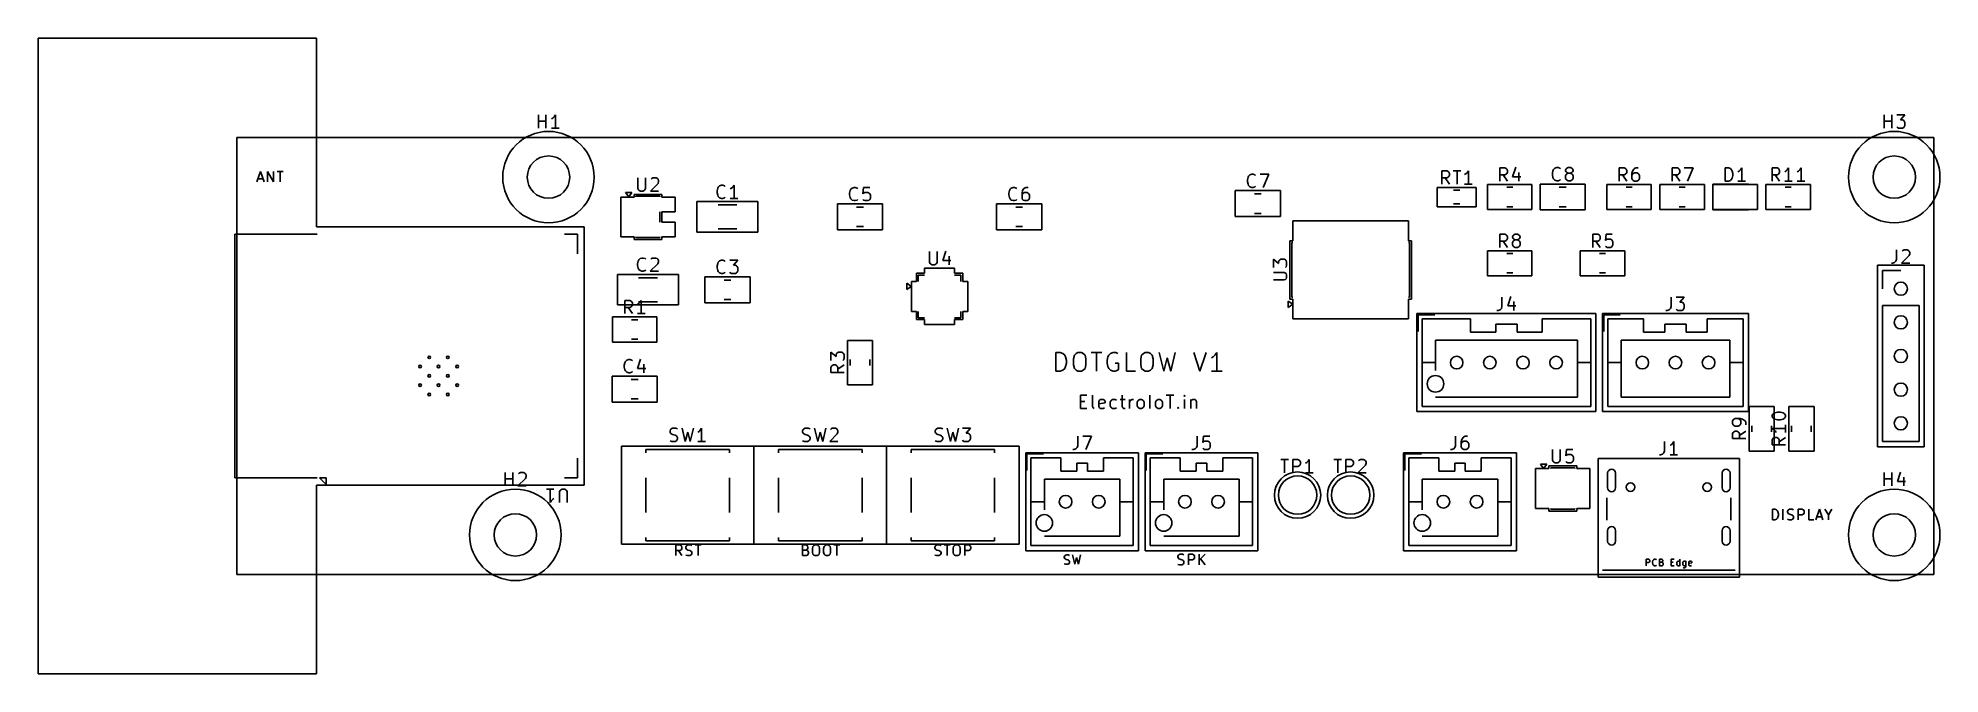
# Model space of a CAD drawing. Header units: millimetres. Extents: x -15 to 128, y -8 to 40.
import ezdxf

# ---------------------------------------------------------------- set-up
doc = ezdxf.new("R2010")
doc.units = ezdxf.units.MM
for name, color, linetype, true_color in [('Edge.Cuts', 254, 'CONTINUOUS', 0xd0d2cd), ('F.Courtyard', 6, 'CONTINUOUS', 0xff26e2), ('F.Silkscreen', 41, 'CONTINUOUS', 0xf2eda1), ('User.Drawings', 9, 'CONTINUOUS', 0xc2c2c2)]:
    doc.layers.add(name, color=color, linetype=linetype, true_color=true_color)

msp = doc.modelspace()

# ---------------------------------------------------------------- linework, layer by layer
at = {"layer": 'Edge.Cuts', "linetype": 'CONTINUOUS'}
for p, q in [((0, 33), (128, 33)), ((0, 0), (0, 33)), ((128, 33), (128, 0)), ((103.38, 7.655), (103.38, 6.555)), ((103.98, 6.555), (103.98, 7.655)), ((112.02, 7.655), (112.02, 6.555)), ((112.62, 6.555), (112.62, 7.655)), ((103.38, 3.325), (103.38, 2.525)), ((103.98, 2.525), (103.98, 3.325)), ((112.02, 3.325), (112.02, 2.525)), ((112.62, 2.525), (112.62, 3.325)), ((128, 0), (0, 0))]:
    msp.add_line(p, q, dxfattribs=at)
at = {"layer": 'Edge.Cuts'}
for centre, radius in [((23.5, 30), 1.599999), ((125, 30), 1.599999), ((125.5, 21.58), 0.5), ((125.5, 19.04), 0.5), ((13.81, 15.7), 0.1), ((14.51, 16.4), 0.1), ((15.21, 15.7), 0.1), ((15.91, 16.4), 0.1), ((16.61, 15.7), 0.1), ((92, 16), 0.475), ((94.5, 16), 0.475), ((97, 16), 0.475), ((99.5, 16), 0.475), ((106, 16), 0.475), ((108.5, 16), 0.475), ((111, 16), 0.475), ((125.5, 16.5), 0.5), ((13.81, 14.3), 0.1), ((14.51, 15), 0.1), ((15.21, 14.3), 0.1), ((15.91, 15), 0.1), ((16.61, 14.3), 0.1), ((90.4, 14.4), 0.624999), ((125.5, 13.96), 0.5), ((14.51, 13.6), 0.1), ((15.91, 13.6), 0.1), ((125.5, 11.42), 0.5), ((62.5, 5.5), 0.475), ((65, 5.5), 0.475), ((71.5, 5.5), 0.475), ((74, 5.5), 0.475), ((91, 5.5), 0.475), ((93.5, 5.5), 0.475), ((105.11, 6.605), 0.324999), ((110.89, 6.605), 0.324999), ((21, 3), 1.599999), ((60.9, 3.9), 0.624999), ((69.9, 3.9), 0.624999), ((89.4, 3.9), 0.624999), ((125, 3), 1.599999)]:
    msp.add_circle(centre, radius, dxfattribs=at)
for centre, start, end in [((103.68, 7.655), 0, 180), ((112.32, 7.655), 0, 180), ((103.68, 6.555), -180, 0), ((112.32, 6.555), -180, 0), ((103.68, 3.325), 0, 180), ((112.32, 3.325), 0, 180), ((103.68, 2.525), -180, 0), ((112.32, 2.525), -180, 0)]:
    msp.add_arc(centre, 0.3, start, end, dxfattribs=at)
at = {"layer": 'F.Courtyard', "linetype": 'CONTINUOUS'}
for p, q in [((-15, 40.5), (-15, -7.5)), ((6, 40.5), (-15, 40.5)), ((6, 26.25), (6, 40.5)), ((29.95, 28.7), (32.05, 28.7)), ((29.95, 28.5), (29.95, 28.7)), ((32.05, 28.7), (32.05, 28.5)), ((75.3, 28.98), (78.7, 28.98)), ((75.3, 27.02), (75.3, 28.98)), ((78.7, 28.98), (78.7, 27.02)), ((90.52, 29.23), (93.48, 29.23)), ((90.52, 27.77), (90.52, 29.23)), ((93.48, 29.23), (93.48, 27.77)), ((94.32, 29.45), (97.68, 29.45)), ((94.32, 27.55), (94.32, 29.45)), ((97.68, 29.45), (97.68, 27.55)), ((98.3, 29.48), (101.7, 29.48)), ((98.3, 27.52), (98.3, 29.48)), ((101.7, 29.48), (101.7, 27.52)), ((103.32, 29.45), (106.68, 29.45)), ((103.32, 27.55), (103.32, 29.45)), ((106.68, 29.45), (106.68, 27.55)), ((107.32, 29.45), (110.68, 29.45)), ((107.32, 27.55), (107.32, 29.45)), ((110.68, 29.45), (110.68, 27.55)), ((111.32, 29.45), (114.68, 29.45)), ((111.32, 27.55), (111.32, 29.45)), ((114.68, 29.45), (114.68, 27.55)), ((115.32, 29.45), (118.68, 29.45)), ((115.32, 27.55), (115.32, 29.45)), ((118.68, 29.45), (118.68, 27.55)), ((28.95, 28.5), (29.95, 28.5)), ((28.95, 25.5), (28.95, 28.5)), ((32.05, 28.5), (33.05, 28.5)), ((32.05, 27.39), (32.05, 26.61)), ((33.05, 27.39), (32.05, 27.39)), ((33.05, 28.5), (33.05, 27.39)), ((34.7, 28.15), (39.3, 28.15)), ((34.7, 25.85), (34.7, 28.15)), ((39.3, 28.15), (39.3, 25.85)), ((45.3, 27.98), (48.7, 27.98)), ((45.3, 26.02), (45.3, 27.98)), ((48.7, 27.98), (48.7, 26.02)), ((57.3, 27.98), (60.7, 27.98)), ((57.3, 26.02), (57.3, 27.98)), ((60.7, 27.98), (60.7, 26.02)), ((93.48, 27.77), (90.52, 27.77)), ((97.68, 27.55), (94.32, 27.55)), ((101.7, 27.52), (98.3, 27.52)), ((106.68, 27.55), (103.32, 27.55)), ((110.68, 27.55), (107.32, 27.55)), ((114.68, 27.55), (111.32, 27.55)), ((118.68, 27.55), (115.32, 27.55)), ((6, 26.25), (26.2, 26.25)), ((26.2, 6.75), (26.2, 26.25)), ((32.05, 26.61), (33.05, 26.61)), ((33.05, 26.61), (33.05, 25.5)), ((39.3, 25.85), (34.7, 25.85)), ((48.7, 26.02), (45.3, 26.02)), ((60.7, 26.02), (57.3, 26.02)), ((78.7, 27.02), (75.3, 27.02)), ((79.64, 26.7), (88.36, 26.7)), ((79.64, 25.2), (79.64, 26.7)), ((88.36, 26.7), (88.36, 25.2)), ((29.95, 25.5), (28.95, 25.5)), ((29.95, 25.3), (29.95, 25.5)), ((32.05, 25.3), (29.95, 25.3)), ((32.05, 25.5), (32.05, 25.3)), ((33.05, 25.5), (32.05, 25.5)), ((79.42, 25.2), (79.64, 25.2)), ((79.42, 20.8), (79.42, 25.2)), ((88.36, 25.2), (88.58, 25.2)), ((88.58, 25.2), (88.58, 20.8)), ((94.32, 24.45), (97.68, 24.45)), ((94.32, 22.55), (94.32, 24.45)), ((97.68, 24.45), (97.68, 22.55)), ((101.32, 24.45), (104.68, 24.45)), ((101.32, 22.55), (101.32, 24.45)), ((104.68, 24.45), (104.68, 22.55)), ((51.87, 23.13), (54.13, 23.13)), ((51.87, 22.75), (51.87, 23.13)), ((54.13, 23.13), (54.13, 22.75)), ((123.73, 23.35), (127.27, 23.35)), ((123.73, 9.65), (123.73, 23.35)), ((127.27, 23.35), (127.27, 9.65)), ((28.7, 22.65), (33.3, 22.65)), ((28.7, 20.35), (28.7, 22.65)), ((33.3, 22.65), (33.3, 20.35)), ((35.3, 22.48), (38.7, 22.48)), ((35.3, 20.52), (35.3, 22.48)), ((38.7, 22.48), (38.7, 20.52)), ((50.87, 22.13), (51.25, 22.13)), ((50.87, 19.87), (50.87, 22.13)), ((51.25, 22.75), (51.87, 22.75)), ((51.25, 22.13), (51.25, 22.75)), ((54.13, 22.75), (54.75, 22.75)), ((54.75, 22.75), (54.75, 22.13)), ((54.75, 22.13), (55.13, 22.13)), ((55.13, 22.13), (55.13, 19.87)), ((97.68, 22.55), (94.32, 22.55)), ((104.68, 22.55), (101.32, 22.55)), ((33.3, 20.35), (28.7, 20.35)), ((38.7, 20.52), (35.3, 20.52)), ((79.64, 20.8), (79.42, 20.8)), ((79.64, 19.3), (79.64, 20.8)), ((88.36, 20.8), (88.36, 19.3)), ((88.58, 20.8), (88.36, 20.8)), ((28.32, 19.45), (31.68, 19.45)), ((28.32, 17.55), (28.32, 19.45)), ((31.68, 19.45), (31.68, 17.55)), ((51.25, 19.87), (50.87, 19.87)), ((51.25, 19.25), (51.25, 19.87)), ((51.87, 19.25), (51.25, 19.25)), ((51.87, 18.87), (51.87, 19.25)), ((54.13, 18.87), (51.87, 18.87)), ((54.13, 19.25), (54.13, 18.87)), ((54.75, 19.25), (54.13, 19.25)), ((54.75, 19.87), (54.75, 19.25)), ((55.13, 19.87), (54.75, 19.87)), ((88.36, 19.3), (79.64, 19.3)), ((89, 19.7), (102.5, 19.7)), ((89, 12.3), (89, 19.7)), ((102.5, 19.7), (102.5, 12.3)), ((103, 19.7), (114, 19.7)), ((103, 12.3), (103, 19.7)), ((114, 19.7), (114, 12.3)), ((31.68, 17.55), (28.32, 17.55)), ((46.05, 17.68), (47.95, 17.68)), ((46.05, 14.32), (46.05, 17.68)), ((47.95, 17.68), (47.95, 14.32)), ((28.3, 14.98), (31.7, 14.98)), ((28.3, 13.02), (28.3, 14.98)), ((31.7, 14.98), (31.7, 13.02)), ((31.7, 13.02), (28.3, 13.02)), ((47.95, 14.32), (46.05, 14.32)), ((102.5, 12.3), (89, 12.3)), ((114, 12.3), (103, 12.3)), ((114.05, 12.68), (115.95, 12.68)), ((114.05, 9.32), (114.05, 12.68)), ((115.95, 12.68), (115.95, 9.32)), ((117.05, 12.68), (118.95, 12.68)), ((117.05, 9.32), (117.05, 12.68)), ((118.95, 12.68), (118.95, 9.32)), ((29, 9.7), (29, 2.3)), ((39, 9.7), (29, 9.7)), ((39, 2.3), (39, 9.7)), ((39, 9.7), (39, 2.3)), ((49, 9.7), (39, 9.7)), ((49, 9.7), (49, 2.3)), ((59, 9.7), (49, 9.7)), ((49, 2.3), (49, 9.7)), ((59, 2.3), (59, 9.7)), ((59.5, 9.2), (68, 9.2)), ((59.5, 1.8), (59.5, 9.2)), ((68, 9.2), (68, 1.8)), ((68.5, 9.2), (77, 9.2)), ((68.5, 1.8), (68.5, 9.2)), ((77, 9.2), (77, 1.8)), ((88, 9.2), (96.5, 9.2)), ((88, 1.8), (88, 9.2)), ((96.5, 9.2), (96.5, 1.8)), ((102.68, 8.76), (113.32, 8.76)), ((102.68, -0.18), (102.68, 8.76)), ((113.32, 8.76), (113.32, -0.18)), ((115.95, 9.32), (114.05, 9.32)), ((118.95, 9.32), (117.05, 9.32)), ((127.27, 9.65), (123.73, 9.65)), ((97.95, 8), (98.95, 8)), ((97.95, 5), (97.95, 8)), ((98.95, 8.2), (101.05, 8.2)), ((98.95, 8), (98.95, 8.2)), ((101.05, 8.2), (101.05, 8)), ((101.05, 8), (102.05, 8)), ((102.05, 8), (102.05, 5)), ((103.38, 7.655), (103.38, 6.555)), ((103.98, 6.555), (103.98, 7.655)), ((112.02, 7.655), (112.02, 6.555)), ((112.62, 6.555), (112.62, 7.655)), ((6, -7.5), (6, 6.75)), ((26.2, 6.75), (6, 6.75)), ((98.95, 5), (97.95, 5)), ((98.95, 4.8), (98.95, 5)), ((101.05, 4.8), (98.95, 4.8)), ((101.05, 5), (101.05, 4.8)), ((102.05, 5), (101.05, 5)), ((103.38, 3.325), (103.38, 2.525)), ((103.98, 2.525), (103.98, 3.325)), ((112.02, 3.325), (112.02, 2.525)), ((112.62, 2.525), (112.62, 3.325)), ((29, 2.3), (39, 2.3)), ((39, 2.3), (49, 2.3)), ((49, 2.3), (59, 2.3)), ((68, 1.8), (59.5, 1.8)), ((77, 1.8), (68.5, 1.8)), ((96.5, 1.8), (88, 1.8)), ((113.32, -0.18), (102.68, -0.18)), ((-15, -7.5), (6, -7.5))]:
    msp.add_line(p, q, dxfattribs=at)
at = {"layer": 'F.Courtyard'}
for centre, radius in [((23.5, 30), 3.45), ((125, 30), 3.45), ((23.5, 30), 1.599999), ((125, 30), 1.599999), ((125.5, 21.58), 0.5), ((125.5, 19.04), 0.5), ((13.81, 15.7), 0.1), ((14.51, 16.4), 0.1), ((15.21, 15.7), 0.1), ((15.91, 16.4), 0.1), ((16.61, 15.7), 0.1), ((92, 16), 0.475), ((94.5, 16), 0.475), ((97, 16), 0.475), ((99.5, 16), 0.475), ((106, 16), 0.475), ((108.5, 16), 0.475), ((111, 16), 0.475), ((125.5, 16.5), 0.5), ((13.81, 14.3), 0.1), ((14.51, 15), 0.1), ((15.21, 14.3), 0.1), ((15.91, 15), 0.1), ((16.61, 14.3), 0.1), ((90.4, 14.4), 0.624999), ((125.5, 13.96), 0.5), ((14.51, 13.6), 0.1), ((15.91, 13.6), 0.1), ((125.5, 11.42), 0.5), ((80, 6), 1.75), ((84, 6), 1.75), ((21, 3), 3.45), ((62.5, 5.5), 0.475), ((65, 5.5), 0.475), ((71.5, 5.5), 0.475), ((74, 5.5), 0.475), ((91, 5.5), 0.475), ((93.5, 5.5), 0.475), ((105.11, 6.605), 0.324999), ((110.89, 6.605), 0.324999), ((125, 3), 3.45), ((21, 3), 1.599999), ((60.9, 3.9), 0.624999), ((69.9, 3.9), 0.624999), ((89.4, 3.9), 0.624999), ((125, 3), 1.599999)]:
    msp.add_circle(centre, radius, dxfattribs=at)
for centre, start, end in [((103.68, 7.655), 0, 180), ((112.32, 7.655), 0, 180), ((103.68, 6.555), -180, 0), ((112.32, 6.555), -180, 0), ((103.68, 3.325), 0, 180), ((112.32, 3.325), 0, 180), ((103.68, 2.525), -180, 0), ((112.32, 2.525), -180, 0)]:
    msp.add_arc(centre, 0.3, start, end, dxfattribs=at)
at = {"layer": 'F.Silkscreen', "linetype": 'CONTINUOUS'}
for p, q in [((22.738095, 33.695181), (22.738095, 34.695181)), ((23.309523, 33.695181), (23.309523, 34.695181)), ((23.833333, 34.457086), (23.738095, 34.409467)), ((23.928571, 34.552324), (23.833333, 34.457086)), ((24.023809, 34.695181), (23.928571, 34.552324)), ((24.023809, 33.695181), (24.023809, 34.695181)), ((124.238095, 33.695181), (124.238095, 34.695181)), ((124.809523, 33.695181), (124.809523, 34.695181)), ((125.190476, 34.695181), (125.809523, 34.695181)), ((125.809523, 34.695181), (125.47619, 34.314229)), ((22.738095, 34.218991), (23.309523, 34.218991)), ((24.309523, 33.695181), (23.738095, 33.695181)), ((124.238095, 34.218991), (124.809523, 34.218991)), ((125.238095, 33.7428), (125.190476, 33.79042)), ((125.333333, 33.695181), (125.238095, 33.7428)), ((125.619047, 33.695181), (125.333333, 33.695181)), ((125.47619, 34.314229), (125.619047, 34.314229)), ((125.619047, 34.314229), (125.714285, 34.26661)), ((125.714285, 33.7428), (125.619047, 33.695181)), ((125.714285, 34.26661), (125.761904, 34.218991)), ((125.761904, 33.79042), (125.714285, 33.7428)), ((125.761904, 34.218991), (125.809523, 34.123753)), ((125.809523, 33.885658), (125.761904, 33.79042)), ((125.809523, 34.123753), (125.809523, 33.885658)), ((1.509524, 29.636145), (1.776191, 30.436145)), ((1.776191, 30.436145), (2.042857, 29.636145)), ((2.309524, 29.636145), (2.309524, 30.436145)), ((2.309524, 30.436145), (2.766667, 29.636145)), ((2.766667, 29.636145), (2.766667, 30.436145)), ((3.033333, 30.436145), (3.490476, 30.436145)), ((3.261904, 29.636145), (3.261904, 30.436145)), ((76.309524, 30.082324), (76.404762, 30.177562)), ((76.404762, 30.177562), (76.547619, 30.225181)), ((76.547619, 30.225181), (76.642857, 30.225181)), ((76.642857, 30.225181), (76.785714, 30.177562)), ((76.785714, 30.177562), (76.833333, 30.129943)), ((77.166667, 30.225181), (77.833333, 30.225181)), ((77.833333, 30.225181), (77.404762, 29.225181)), ((90.880952, 29.475181), (90.880952, 30.475181)), ((90.880952, 30.475181), (91.261904, 30.475181)), ((91.261904, 30.475181), (91.357142, 30.427562)), ((91.357142, 30.427562), (91.404761, 30.379943)), ((91.404761, 30.379943), (91.45238, 30.284705)), ((91.45238, 30.141848), (91.404761, 30.04661)), ((91.45238, 30.284705), (91.45238, 30.141848)), ((91.738095, 30.475181), (92.309523, 30.475181)), ((92.023809, 29.475181), (92.023809, 30.475181)), ((92.690476, 30.237086), (92.595238, 30.189467)), ((92.785714, 30.332324), (92.690476, 30.237086)), ((92.880952, 30.475181), (92.785714, 30.332324)), ((92.880952, 29.475181), (92.880952, 30.475181)), ((95.261905, 29.695181), (95.261905, 30.695181)), ((95.261905, 30.695181), (95.642857, 30.695181)), ((95.642857, 30.171372), (95.261905, 30.171372)), ((95.833333, 29.695181), (95.5, 30.171372)), ((95.642857, 30.695181), (95.738095, 30.647562)), ((95.738095, 30.218991), (95.642857, 30.171372)), ((95.738095, 30.647562), (95.785714, 30.599943)), ((95.785714, 30.26661), (95.738095, 30.218991)), ((95.785714, 30.599943), (95.833333, 30.504705)), ((95.833333, 30.361848), (95.785714, 30.26661)), ((95.833333, 30.504705), (95.833333, 30.361848)), ((96.452381, 30.7428), (96.214286, 30.028515)), ((96.690476, 30.361848), (96.690476, 29.695181)), ((99.214286, 30.29661), (99.261905, 30.487086)), ((99.214286, 30.153753), (99.214286, 30.29661)), ((99.261905, 29.963277), (99.214286, 30.153753)), ((99.261905, 30.487086), (99.309524, 30.582324)), ((99.309524, 30.582324), (99.404762, 30.677562)), ((99.404762, 30.677562), (99.547619, 30.725181)), ((99.547619, 30.725181), (99.642857, 30.725181)), ((99.642857, 30.725181), (99.785714, 30.677562)), ((99.785714, 30.677562), (99.833333, 30.629943)), ((100.214286, 30.534705), (100.261905, 30.629943)), ((100.214286, 30.487086), (100.214286, 30.534705)), ((100.261905, 30.391848), (100.214286, 30.487086)), ((100.261905, 30.201372), (100.214286, 30.106134)), ((100.261905, 30.629943), (100.309524, 30.677562)), ((100.309524, 30.344229), (100.261905, 30.391848)), ((100.309524, 30.248991), (100.261905, 30.201372)), ((100.309524, 30.677562), (100.404762, 30.725181)), ((100.404762, 30.29661), (100.309524, 30.344229)), ((100.404762, 30.29661), (100.309524, 30.248991)), ((100.404762, 30.725181), (100.595238, 30.725181)), ((100.595238, 30.29661), (100.404762, 30.29661)), ((100.595238, 30.725181), (100.690476, 30.677562)), ((100.690476, 30.344229), (100.595238, 30.29661)), ((100.690476, 30.248991), (100.595238, 30.29661)), ((100.690476, 30.677562), (100.738095, 30.629943)), ((100.738095, 30.391848), (100.690476, 30.344229)), ((100.738095, 30.201372), (100.690476, 30.248991)), ((100.738095, 30.629943), (100.785714, 30.534705)), ((100.785714, 30.487086), (100.738095, 30.391848)), ((100.785714, 30.106134), (100.738095, 30.201372)), ((100.785714, 30.534705), (100.785714, 30.487086)), ((104.261905, 29.695181), (104.261905, 30.695181)), ((104.261905, 30.695181), (104.642857, 30.695181)), ((104.642857, 30.171372), (104.261905, 30.171372)), ((104.833333, 29.695181), (104.5, 30.171372)), ((104.642857, 30.695181), (104.738095, 30.647562)), ((104.738095, 30.218991), (104.642857, 30.171372)), ((104.738095, 30.647562), (104.785714, 30.599943)), ((104.785714, 30.26661), (104.738095, 30.218991)), ((104.785714, 30.599943), (104.833333, 30.504705)), ((104.833333, 30.361848), (104.785714, 30.26661)), ((104.833333, 30.504705), (104.833333, 30.361848)), ((105.261905, 30.457086), (105.214286, 30.26661)), ((105.214286, 30.26661), (105.214286, 29.885658)), ((105.261905, 30.218991), (105.214286, 30.123753)), ((105.357143, 30.599943), (105.261905, 30.457086)), ((105.309524, 30.26661), (105.261905, 30.218991)), ((105.404762, 30.314229), (105.309524, 30.26661)), ((105.404762, 30.647562), (105.357143, 30.599943)), ((105.5, 30.695181), (105.404762, 30.647562)), ((105.595238, 30.314229), (105.404762, 30.314229)), ((105.690476, 30.695181), (105.5, 30.695181)), ((105.690476, 30.26661), (105.595238, 30.314229)), ((105.738095, 30.218991), (105.690476, 30.26661)), ((105.785714, 30.123753), (105.738095, 30.218991)), ((108.261905, 29.695181), (108.261905, 30.695181)), ((108.261905, 30.695181), (108.642857, 30.695181)), ((108.642857, 30.171372), (108.261905, 30.171372)), ((108.833333, 29.695181), (108.5, 30.171372)), ((108.642857, 30.695181), (108.738095, 30.647562)), ((108.738095, 30.218991), (108.642857, 30.171372)), ((108.738095, 30.647562), (108.785714, 30.599943)), ((108.785714, 30.26661), (108.738095, 30.218991)), ((108.785714, 30.599943), (108.833333, 30.504705)), ((108.833333, 30.361848), (108.785714, 30.26661)), ((108.833333, 30.504705), (108.833333, 30.361848)), ((109.166667, 30.695181), (109.833333, 30.695181)), ((109.833333, 30.695181), (109.404762, 29.695181)), ((112.261905, 29.695181), (112.261905, 30.695181)), ((112.261905, 30.695181), (112.5, 30.695181)), ((112.5, 30.695181), (112.642857, 30.647562)), ((112.642857, 30.647562), (112.738095, 30.552324)), ((112.738095, 30.552324), (112.785714, 30.457086)), ((112.785714, 30.457086), (112.833333, 30.26661)), ((112.833333, 30.26661), (112.833333, 30.123753)), ((113.309524, 30.457086), (113.214286, 30.409467)), ((113.404762, 30.552324), (113.309524, 30.457086)), ((113.5, 30.695181), (113.404762, 30.552324)), ((113.5, 29.695181), (113.5, 30.695181)), ((115.785714, 29.695181), (115.785714, 30.695181)), ((115.785714, 30.695181), (116.166666, 30.695181)), ((116.166666, 30.171372), (115.785714, 30.171372)), ((116.357142, 29.695181), (116.023809, 30.171372)), ((116.166666, 30.695181), (116.261904, 30.647562)), ((116.261904, 30.218991), (116.166666, 30.171372)), ((116.261904, 30.647562), (116.309523, 30.599943)), ((116.309523, 30.26661), (116.261904, 30.218991)), ((116.309523, 30.599943), (116.357142, 30.504705)), ((116.357142, 30.361848), (116.309523, 30.26661)), ((116.357142, 30.504705), (116.357142, 30.361848)), ((116.833333, 30.457086), (116.738095, 30.409467)), ((116.928571, 30.552324), (116.833333, 30.457086)), ((117.023809, 30.695181), (116.928571, 30.552324)), ((117.023809, 29.695181), (117.023809, 30.695181)), ((117.785714, 30.457086), (117.690476, 30.409467)), ((117.880952, 30.552324), (117.785714, 30.457086)), ((117.97619, 30.695181), (117.880952, 30.552324)), ((117.97619, 29.695181), (117.97619, 30.695181)), ((1.585714, 29.864717), (1.966667, 29.864717)), ((29.55, 28.51), (29.31, 28.84)), ((29.31, 28.84), (29.79, 28.84)), ((29.55, 28.51), (29.31, 28.84)), ((29.31, 28.84), (29.79, 28.84)), ((29.79, 28.84), (29.55, 28.51)), ((29.79, 28.84), (29.55, 28.51)), ((30.238095, 29.945181), (30.238095, 29.135658)), ((30.238095, 29.135658), (30.285714, 29.04042)), ((30.285714, 29.04042), (30.333333, 28.9928)), ((30.333333, 28.9928), (30.428571, 28.945181)), ((30.428571, 28.945181), (30.619047, 28.945181)), ((30.619047, 28.945181), (30.714285, 28.9928)), ((30.714285, 28.9928), (30.761904, 29.04042)), ((30.761904, 29.04042), (30.809523, 29.135658)), ((30.809523, 29.135658), (30.809523, 29.945181)), ((31.761904, 29.51661), (31.190476, 28.945181)), ((31.190476, 28.945181), (31.809523, 28.945181)), ((31.238095, 29.849943), (31.285714, 29.897562)), ((31.285714, 29.897562), (31.380952, 29.945181)), ((31.380952, 29.945181), (31.619047, 29.945181)), ((31.619047, 29.945181), (31.714285, 29.897562)), ((31.714285, 29.897562), (31.761904, 29.849943)), ((31.761904, 29.849943), (31.809523, 29.754705)), ((31.809523, 29.659467), (31.761904, 29.51661)), ((31.809523, 29.754705), (31.809523, 29.659467)), ((36.214286, 28.96661), (36.261905, 29.157086)), ((36.214286, 28.823753), (36.214286, 28.96661)), ((36.261905, 28.633277), (36.214286, 28.823753)), ((36.261905, 29.157086), (36.309524, 29.252324)), ((36.309524, 29.252324), (36.404762, 29.347562)), ((36.404762, 29.347562), (36.547619, 29.395181)), ((36.547619, 29.395181), (36.642857, 29.395181)), ((36.642857, 29.395181), (36.785714, 29.347562)), ((36.785714, 29.347562), (36.833333, 29.299943)), ((37.309524, 29.157086), (37.214286, 29.109467)), ((37.404762, 29.252324), (37.309524, 29.157086)), ((37.5, 29.395181), (37.404762, 29.252324)), ((37.5, 28.395181), (37.5, 29.395181)), ((46.214286, 28.79661), (46.261905, 28.987086)), ((46.214286, 28.653753), (46.214286, 28.79661)), ((46.261905, 28.987086), (46.309524, 29.082324)), ((46.309524, 29.082324), (46.404762, 29.177562)), ((46.404762, 29.177562), (46.547619, 29.225181)), ((46.547619, 29.225181), (46.642857, 29.225181)), ((46.642857, 29.225181), (46.785714, 29.177562)), ((46.785714, 29.177562), (46.833333, 29.129943)), ((47.261905, 29.225181), (47.214286, 28.748991)), ((47.214286, 28.748991), (47.261905, 28.79661)), ((47.738095, 29.225181), (47.261905, 29.225181)), ((47.261905, 28.79661), (47.357143, 28.844229)), ((47.357143, 28.844229), (47.595238, 28.844229)), ((47.595238, 28.844229), (47.690476, 28.79661)), ((47.690476, 28.79661), (47.738095, 28.748991)), ((47.738095, 28.748991), (47.785714, 28.653753)), ((58.214286, 28.79661), (58.261905, 28.987086)), ((58.214286, 28.653753), (58.214286, 28.79661)), ((58.261905, 28.987086), (58.309524, 29.082324)), ((58.309524, 29.082324), (58.404762, 29.177562)), ((58.404762, 29.177562), (58.547619, 29.225181)), ((58.547619, 29.225181), (58.642857, 29.225181)), ((58.642857, 29.225181), (58.785714, 29.177562)), ((58.785714, 29.177562), (58.833333, 29.129943)), ((59.261905, 28.987086), (59.214286, 28.79661)), ((59.214286, 28.79661), (59.214286, 28.415658)), ((59.261905, 28.748991), (59.214286, 28.653753)), ((59.357143, 29.129943), (59.261905, 28.987086)), ((59.309524, 28.79661), (59.261905, 28.748991)), ((59.404762, 28.844229), (59.309524, 28.79661)), ((59.404762, 29.177562), (59.357143, 29.129943)), ((59.5, 29.225181), (59.404762, 29.177562)), ((59.595238, 28.844229), (59.404762, 28.844229)), ((59.690476, 29.225181), (59.5, 29.225181)), ((59.690476, 28.79661), (59.595238, 28.844229)), ((59.738095, 28.748991), (59.690476, 28.79661)), ((59.785714, 28.653753), (59.738095, 28.748991)), ((76.214286, 29.79661), (76.261905, 29.987086)), ((76.214286, 29.653753), (76.214286, 29.79661)), ((76.261905, 29.463277), (76.214286, 29.653753)), ((76.261905, 29.987086), (76.309524, 30.082324)), ((76.309524, 29.368039), (76.261905, 29.463277)), ((76.404762, 29.2728), (76.309524, 29.368039)), ((76.547619, 29.225181), (76.404762, 29.2728)), ((76.642857, 29.225181), (76.547619, 29.225181)), ((76.785714, 29.2728), (76.642857, 29.225181)), ((76.738748, 28.735), (77.261252, 28.735)), ((76.833333, 29.32042), (76.785714, 29.2728)), ((91.261904, 29.951372), (90.880952, 29.951372)), ((91.45238, 29.475181), (91.119047, 29.951372)), ((91.357142, 29.998991), (91.261904, 29.951372)), ((91.404761, 30.04661), (91.357142, 29.998991)), ((91.762742, 29.0225), (92.237258, 29.0225)), ((93.166666, 29.475181), (92.595238, 29.475181)), ((95.772936, 29.235), (96.227064, 29.235)), ((96.214286, 30.028515), (96.833333, 30.028515)), ((99.309524, 29.868039), (99.261905, 29.963277)), ((99.404762, 29.7728), (99.309524, 29.868039)), ((99.547619, 29.725181), (99.404762, 29.7728)), ((99.642857, 29.725181), (99.547619, 29.725181)), ((99.785714, 29.7728), (99.642857, 29.725181)), ((99.738748, 29.235), (100.261252, 29.235)), ((99.833333, 29.82042), (99.785714, 29.7728)), ((100.214286, 30.106134), (100.214286, 29.915658)), ((100.214286, 29.915658), (100.261905, 29.82042)), ((100.261905, 29.82042), (100.309524, 29.7728)), ((100.309524, 29.7728), (100.404762, 29.725181)), ((100.404762, 29.725181), (100.595238, 29.725181)), ((100.595238, 29.725181), (100.690476, 29.7728)), ((100.690476, 29.7728), (100.738095, 29.82042)), ((100.738095, 29.82042), (100.785714, 29.915658)), ((100.785714, 29.915658), (100.785714, 30.106134)), ((104.772936, 29.235), (105.227064, 29.235)), ((105.214286, 29.885658), (105.261905, 29.79042)), ((105.261905, 29.79042), (105.309524, 29.7428)), ((105.309524, 29.7428), (105.404762, 29.695181)), ((105.404762, 29.695181), (105.595238, 29.695181)), ((105.595238, 29.695181), (105.690476, 29.7428)), ((105.690476, 29.7428), (105.738095, 29.79042)), ((105.738095, 29.79042), (105.785714, 29.885658)), ((105.785714, 29.885658), (105.785714, 30.123753)), ((108.772936, 29.235), (109.227064, 29.235)), ((111.315, 29.46), (111.315, 27.54)), ((114, 29.46), (111.315, 29.46)), ((112.5, 29.695181), (112.261905, 29.695181)), ((112.642857, 29.7428), (112.5, 29.695181)), ((112.738095, 29.838039), (112.642857, 29.7428)), ((112.785714, 29.933277), (112.738095, 29.838039)), ((112.833333, 30.123753), (112.785714, 29.933277)), ((113.785714, 29.695181), (113.214286, 29.695181)), ((117.309523, 29.695181), (116.738095, 29.695181)), ((116.772936, 29.235), (117.227064, 29.235)), ((118.261904, 29.695181), (117.690476, 29.695181)), ((30.09, 28.56), (31.91, 28.56)), ((30.09, 28.51), (30.09, 28.56)), ((31.91, 28.56), (31.91, 28.51)), ((31.91, 27.39), (31.91, 26.61)), ((36.309524, 28.538039), (36.261905, 28.633277)), ((36.288748, 27.91), (37.711252, 27.91)), ((36.404762, 28.4428), (36.309524, 28.538039)), ((36.547619, 28.395181), (36.404762, 28.4428)), ((36.642857, 28.395181), (36.547619, 28.395181)), ((36.785714, 28.4428), (36.642857, 28.395181)), ((36.833333, 28.49042), (36.785714, 28.4428)), ((37.785714, 28.395181), (37.214286, 28.395181)), ((46.261905, 28.463277), (46.214286, 28.653753)), ((46.309524, 28.368039), (46.261905, 28.463277)), ((46.404762, 28.2728), (46.309524, 28.368039)), ((46.547619, 28.225181), (46.404762, 28.2728)), ((46.642857, 28.225181), (46.547619, 28.225181)), ((46.785714, 28.2728), (46.642857, 28.225181)), ((46.738748, 27.735), (47.261252, 27.735)), ((46.833333, 28.32042), (46.785714, 28.2728)), ((47.261905, 28.2728), (47.214286, 28.32042)), ((47.357143, 28.225181), (47.261905, 28.2728)), ((47.595238, 28.225181), (47.357143, 28.225181)), ((47.690476, 28.2728), (47.595238, 28.225181)), ((47.738095, 28.32042), (47.690476, 28.2728)), ((47.785714, 28.415658), (47.738095, 28.32042)), ((47.785714, 28.653753), (47.785714, 28.415658)), ((58.261905, 28.463277), (58.214286, 28.653753)), ((58.309524, 28.368039), (58.261905, 28.463277)), ((58.404762, 28.2728), (58.309524, 28.368039)), ((58.547619, 28.225181), (58.404762, 28.2728)), ((58.642857, 28.225181), (58.547619, 28.225181)), ((58.785714, 28.2728), (58.642857, 28.225181)), ((58.738748, 27.735), (59.261252, 27.735)), ((58.833333, 28.32042), (58.785714, 28.2728)), ((59.214286, 28.415658), (59.261905, 28.32042)), ((59.261905, 28.32042), (59.309524, 28.2728)), ((59.309524, 28.2728), (59.404762, 28.225181)), ((59.404762, 28.225181), (59.595238, 28.225181)), ((59.595238, 28.225181), (59.690476, 28.2728)), ((59.690476, 28.2728), (59.738095, 28.32042)), ((59.738095, 28.32042), (59.785714, 28.415658)), ((59.785714, 28.415658), (59.785714, 28.653753)), ((76.738748, 27.265), (77.261252, 27.265)), ((91.762742, 27.9775), (92.237258, 27.9775)), ((95.772936, 27.765), (96.227064, 27.765)), ((99.738748, 27.765), (100.261252, 27.765)), ((104.772936, 27.765), (105.227064, 27.765)), ((108.772936, 27.765), (109.227064, 27.765)), ((111.315, 27.54), (114, 27.54)), ((116.772936, 27.765), (117.227064, 27.765)), ((36.288748, 26.09), (37.711252, 26.09)), ((46.738748, 26.265), (47.261252, 26.265)), ((58.738748, 26.265), (59.261252, 26.265)), ((-0.15, 25.7), (6.05, 25.7)), ((-0.15, 7.3), (-0.15, 25.7)), ((25.7, 25.7), (24.7, 25.7)), ((25.7, 25.7), (25.7, 24.2)), ((30.09, 25.44), (30.09, 25.49)), ((31.91, 25.44), (30.09, 25.44)), ((31.91, 25.49), (31.91, 25.44)), ((53.47619, 24.4228), (53.238095, 23.708515)), ((79.565, 25.06), (79.63, 25.06)), ((79.565, 20.94), (79.565, 25.06)), ((88.37, 25.06), (88.435, 25.06)), ((88.435, 25.06), (88.435, 20.94)), ((95.261905, 24.695181), (95.261905, 25.695181)), ((95.261905, 25.695181), (95.642857, 25.695181)), ((95.642857, 25.171372), (95.261905, 25.171372)), ((95.833333, 24.695181), (95.5, 25.171372)), ((95.642857, 25.695181), (95.738095, 25.647562)), ((95.738095, 25.218991), (95.642857, 25.171372)), ((95.738095, 25.647562), (95.785714, 25.599943)), ((95.785714, 25.26661), (95.738095, 25.218991)), ((95.785714, 25.599943), (95.833333, 25.504705)), ((95.833333, 25.361848), (95.785714, 25.26661)), ((95.833333, 25.504705), (95.833333, 25.361848)), ((96.214286, 25.504705), (96.261905, 25.599943)), ((96.214286, 25.457086), (96.214286, 25.504705)), ((96.261905, 25.361848), (96.214286, 25.457086)), ((96.261905, 25.171372), (96.214286, 25.076134)), ((96.214286, 25.076134), (96.214286, 24.885658)), ((96.214286, 24.885658), (96.261905, 24.79042)), ((96.261905, 25.599943), (96.309524, 25.647562)), ((96.309524, 25.314229), (96.261905, 25.361848)), ((96.309524, 25.218991), (96.261905, 25.171372)), ((96.261905, 24.79042), (96.309524, 24.7428)), ((96.309524, 25.647562), (96.404762, 25.695181)), ((96.404762, 25.26661), (96.309524, 25.314229)), ((96.404762, 25.26661), (96.309524, 25.218991)), ((96.309524, 24.7428), (96.404762, 24.695181)), ((96.404762, 25.695181), (96.595238, 25.695181)), ((96.595238, 25.26661), (96.404762, 25.26661)), ((96.404762, 24.695181), (96.595238, 24.695181)), ((96.595238, 25.695181), (96.690476, 25.647562)), ((96.690476, 25.314229), (96.595238, 25.26661)), ((96.690476, 25.218991), (96.595238, 25.26661)), ((96.595238, 24.695181), (96.690476, 24.7428)), ((96.690476, 25.647562), (96.738095, 25.599943)), ((96.738095, 25.361848), (96.690476, 25.314229)), ((96.738095, 25.171372), (96.690476, 25.218991)), ((96.690476, 24.7428), (96.738095, 24.79042)), ((96.738095, 25.599943), (96.785714, 25.504705)), ((96.785714, 25.457086), (96.738095, 25.361848)), ((96.785714, 25.076134), (96.738095, 25.171372)), ((96.738095, 24.79042), (96.785714, 24.885658)), ((96.785714, 25.504705), (96.785714, 25.457086)), ((96.785714, 24.885658), (96.785714, 25.076134)), ((102.261905, 24.695181), (102.261905, 25.695181)), ((102.261905, 25.695181), (102.642857, 25.695181)), ((102.642857, 25.171372), (102.261905, 25.171372)), ((102.833333, 24.695181), (102.5, 25.171372)), ((102.642857, 25.695181), (102.738095, 25.647562)), ((102.738095, 25.218991), (102.642857, 25.171372)), ((102.738095, 25.647562), (102.785714, 25.599943)), ((102.785714, 25.26661), (102.738095, 25.218991)), ((102.785714, 25.599943), (102.833333, 25.504705)), ((102.833333, 25.361848), (102.785714, 25.26661)), ((102.833333, 25.504705), (102.833333, 25.361848)), ((103.261905, 25.695181), (103.214286, 25.218991)), ((103.214286, 25.218991), (103.261905, 25.26661)), ((103.261905, 24.7428), (103.214286, 24.79042)), ((103.738095, 25.695181), (103.261905, 25.695181)), ((103.261905, 25.26661), (103.357143, 25.314229)), ((103.357143, 24.695181), (103.261905, 24.7428)), ((103.357143, 25.314229), (103.595238, 25.314229)), ((103.595238, 24.695181), (103.357143, 24.695181)), ((103.595238, 25.314229), (103.690476, 25.26661)), ((103.690476, 24.7428), (103.595238, 24.695181)), ((103.690476, 25.26661), (103.738095, 25.218991)), ((103.738095, 24.79042), (103.690476, 24.7428)), ((103.738095, 25.218991), (103.785714, 25.123753)), ((103.785714, 24.885658), (103.738095, 24.79042)), ((103.785714, 25.123753), (103.785714, 24.885658)), ((125.166666, 24.505181), (125.166666, 23.790896)), ((125.595238, 24.409943), (125.642857, 24.457562)), ((125.642857, 24.457562), (125.738095, 24.505181)), ((125.738095, 24.505181), (125.97619, 24.505181)), ((125.97619, 24.505181), (126.071428, 24.457562)), ((126.071428, 24.457562), (126.119047, 24.409943)), ((126.119047, 24.409943), (126.166666, 24.314705)), ((30.214286, 23.46661), (30.261905, 23.657086)), ((30.214286, 23.323753), (30.214286, 23.46661)), ((30.261905, 23.133277), (30.214286, 23.323753)), ((30.261905, 23.657086), (30.309524, 23.752324)), ((30.309524, 23.038039), (30.261905, 23.133277)), ((30.309524, 23.752324), (30.404762, 23.847562)), ((30.404762, 22.9428), (30.309524, 23.038039)), ((30.404762, 23.847562), (30.547619, 23.895181)), ((30.547619, 23.895181), (30.642857, 23.895181)), ((30.642857, 23.895181), (30.785714, 23.847562)), ((30.785714, 23.847562), (30.833333, 23.799943)), ((30.833333, 22.99042), (30.785714, 22.9428)), ((31.738095, 23.46661), (31.166667, 22.895181)), ((31.214286, 23.799943), (31.261905, 23.847562)), ((31.261905, 23.847562), (31.357143, 23.895181)), ((31.357143, 23.895181), (31.595238, 23.895181)), ((31.595238, 23.895181), (31.690476, 23.847562)), ((31.690476, 23.847562), (31.738095, 23.799943)), ((31.738095, 23.799943), (31.785714, 23.704705)), ((31.785714, 23.609467), (31.738095, 23.46661)), ((31.785714, 23.704705), (31.785714, 23.609467)), ((36.214286, 23.29661), (36.261905, 23.487086)), ((36.214286, 23.153753), (36.214286, 23.29661)), ((36.261905, 22.963277), (36.214286, 23.153753)), ((36.261905, 23.487086), (36.309524, 23.582324)), ((36.309524, 22.868039), (36.261905, 22.963277)), ((36.309524, 23.582324), (36.404762, 23.677562)), ((36.404762, 23.677562), (36.547619, 23.725181)), ((36.547619, 23.725181), (36.642857, 23.725181)), ((36.642857, 23.725181), (36.785714, 23.677562)), ((36.785714, 23.677562), (36.833333, 23.629943)), ((37.166667, 23.725181), (37.785714, 23.725181)), ((37.785714, 23.725181), (37.452381, 23.344229)), ((37.452381, 23.344229), (37.595238, 23.344229)), ((37.595238, 23.344229), (37.690476, 23.29661)), ((37.690476, 23.29661), (37.738095, 23.248991)), ((37.738095, 23.248991), (37.785714, 23.153753)), ((37.785714, 23.153753), (37.785714, 22.915658)), ((52.238095, 24.375181), (52.238095, 23.565658)), ((52.238095, 23.565658), (52.285714, 23.47042)), ((52.285714, 23.47042), (52.333333, 23.4228)), ((52.333333, 23.4228), (52.428571, 23.375181)), ((52.428571, 23.375181), (52.619047, 23.375181)), ((52.619047, 23.375181), (52.714285, 23.4228)), ((52.714285, 23.4228), (52.761904, 23.47042)), ((52.761904, 23.47042), (52.809523, 23.565658)), ((52.809523, 23.565658), (52.809523, 24.375181)), ((53.238095, 23.708515), (53.857142, 23.708515)), ((53.714285, 24.041848), (53.714285, 23.375181)), ((78.174819, 23.190477), (78.174819, 23.809524)), ((78.174819, 23.809524), (78.555771, 23.476191)), ((78.555771, 23.619048), (78.60339, 23.714286)), ((78.555771, 23.476191), (78.555771, 23.619048)), ((78.60339, 23.714286), (78.651009, 23.761905)), ((78.651009, 23.761905), (78.746247, 23.809524)), ((78.746247, 23.809524), (78.984342, 23.809524)), ((78.984342, 23.809524), (79.07958, 23.761905)), ((79.07958, 23.761905), (79.1272, 23.714286)), ((79.1272, 23.238096), (79.07958, 23.190477)), ((79.1272, 23.714286), (79.174819, 23.619048)), ((79.174819, 23.333334), (79.1272, 23.238096)), ((79.174819, 23.619048), (79.174819, 23.333334)), ((95.772936, 24.235), (96.227064, 24.235)), ((102.772936, 24.235), (103.227064, 24.235)), ((124.12, 22.96), (125.5, 22.96)), ((124.12, 21.58), (124.12, 22.96)), ((124.880952, 23.505181), (124.785714, 23.505181)), ((125.023809, 23.5528), (124.880952, 23.505181)), ((125.119047, 23.648039), (125.023809, 23.5528)), ((125.166666, 23.790896), (125.119047, 23.648039)), ((126.119047, 24.07661), (125.547619, 23.505181)), ((125.547619, 23.505181), (126.166666, 23.505181)), ((126.166666, 24.219467), (126.119047, 24.07661)), ((126.166666, 24.314705), (126.166666, 24.219467)), ((30.288748, 22.41), (31.711252, 22.41)), ((30.547619, 22.895181), (30.404762, 22.9428)), ((30.642857, 22.895181), (30.547619, 22.895181)), ((30.785714, 22.9428), (30.642857, 22.895181)), ((31.166667, 22.895181), (31.785714, 22.895181)), ((36.404762, 22.7728), (36.309524, 22.868039)), ((36.547619, 22.725181), (36.404762, 22.7728)), ((36.642857, 22.725181), (36.547619, 22.725181)), ((36.785714, 22.7728), (36.642857, 22.725181)), ((36.738748, 22.235), (37.261252, 22.235)), ((36.833333, 22.82042), (36.785714, 22.7728)), ((37.214286, 22.7728), (37.166667, 22.82042)), ((37.309524, 22.725181), (37.214286, 22.7728)), ((37.595238, 22.725181), (37.309524, 22.725181)), ((37.690476, 22.7728), (37.595238, 22.725181)), ((37.738095, 22.82042), (37.690476, 22.7728)), ((37.785714, 22.915658), (37.738095, 22.82042)), ((50.53, 21.51), (50.53, 21.99)), ((50.53, 21.99), (50.86, 21.75)), ((50.53, 21.51), (50.53, 21.99)), ((50.53, 21.99), (50.86, 21.75)), ((50.86, 21.75), (50.53, 21.51)), ((50.86, 21.75), (50.53, 21.51)), ((51.39, 22.61), (51.865, 22.61)), ((51.39, 22.135), (51.39, 22.61)), ((54.135, 22.61), (54.61, 22.61)), ((54.61, 22.61), (54.61, 22.135)), ((78.984342, 22.809524), (78.174819, 22.809524)), ((78.174819, 22.238096), (78.984342, 22.238096)), ((79.07958, 22.761905), (78.984342, 22.809524)), ((78.984342, 22.238096), (79.07958, 22.285715)), ((79.1272, 22.714286), (79.07958, 22.761905)), ((79.07958, 22.285715), (79.1272, 22.333334)), ((79.174819, 22.619048), (79.1272, 22.714286)), ((79.1272, 22.333334), (79.174819, 22.428572)), ((79.174819, 22.428572), (79.174819, 22.619048)), ((95.772936, 22.765), (96.227064, 22.765)), ((102.772936, 22.765), (103.227064, 22.765)), ((29.261905, 19.695181), (29.261905, 20.695181)), ((29.261905, 20.695181), (29.642857, 20.695181)), ((29.642857, 20.171372), (29.261905, 20.171372)), ((29.833333, 19.695181), (29.5, 20.171372)), ((29.642857, 20.695181), (29.738095, 20.647562)), ((29.738095, 20.218991), (29.642857, 20.171372)), ((29.738095, 20.647562), (29.785714, 20.599943)), ((29.785714, 20.26661), (29.738095, 20.218991)), ((29.785714, 20.599943), (29.833333, 20.504705)), ((29.833333, 20.361848), (29.785714, 20.26661)), ((29.833333, 20.504705), (29.833333, 20.361848)), ((30.309524, 20.457086), (30.214286, 20.409467)), ((30.288748, 20.59), (31.711252, 20.59)), ((30.404762, 20.552324), (30.309524, 20.457086)), ((30.5, 20.695181), (30.404762, 20.552324)), ((30.5, 19.695181), (30.5, 20.695181)), ((36.738748, 20.765), (37.261252, 20.765)), ((79.3, 20.16), (79.3, 20.64)), ((79.3, 20.64), (79.63, 20.4)), ((79.3, 20.16), (79.3, 20.64)), ((79.3, 20.64), (79.63, 20.4)), ((79.63, 20.4), (79.3, 20.16)), ((79.63, 20.4), (79.3, 20.16)), ((79.63, 20.94), (79.565, 20.94)), ((88.435, 20.94), (88.37, 20.94)), ((95.369047, 20.088039), (95.273809, 19.9928)), ((95.416666, 20.230896), (95.369047, 20.088039)), ((95.416666, 20.945181), (95.416666, 20.230896)), ((96.083333, 20.9928), (95.845238, 20.278515)), ((95.845238, 20.278515), (96.464285, 20.278515)), ((96.321428, 20.611848), (96.321428, 19.945181)), ((108.119047, 20.088039), (108.023809, 19.9928)), ((108.166666, 20.230896), (108.119047, 20.088039)), ((108.166666, 20.945181), (108.166666, 20.230896)), ((108.547619, 20.945181), (109.166666, 20.945181)), ((109.166666, 20.945181), (108.833333, 20.564229)), ((108.833333, 20.564229), (108.97619, 20.564229)), ((108.97619, 20.564229), (109.071428, 20.51661)), ((109.071428, 20.51661), (109.119047, 20.468991)), ((109.119047, 20.468991), (109.166666, 20.373753)), ((109.166666, 20.135658), (109.119047, 20.04042)), ((109.166666, 20.373753), (109.166666, 20.135658)), ((124.12, 20.31), (124.12, 10.04)), ((124.12, 20.31), (126.88, 20.31)), ((126.88, 20.31), (126.88, 10.04)), ((29.772936, 19.235), (30.227064, 19.235)), ((30.785714, 19.695181), (30.214286, 19.695181)), ((51.39, 19.39), (51.39, 19.865)), ((51.865, 19.39), (51.39, 19.39)), ((54.61, 19.39), (54.135, 19.39)), ((54.61, 19.865), (54.61, 19.39)), ((89.09, 19.61), (89.09, 18.36)), ((90.34, 19.61), (89.09, 19.61)), ((89.39, 19.31), (89.39, 12.69)), ((93.05, 19.31), (89.39, 19.31)), ((93.05, 18.31), (93.05, 19.31)), ((94.95, 18.91), (94.95, 18.31)), ((96.55, 18.91), (94.95, 18.91)), ((95.130952, 19.945181), (95.035714, 19.945181)), ((95.273809, 19.9928), (95.130952, 19.945181)), ((96.55, 18.31), (96.55, 18.91)), ((98.45, 19.31), (98.45, 18.31)), ((102.11, 19.31), (98.45, 19.31)), ((102.11, 12.69), (102.11, 19.31)), ((103.09, 19.61), (103.09, 18.36)), ((104.34, 19.61), (103.09, 19.61)), ((103.39, 19.31), (103.39, 12.69)), ((106.1, 19.31), (103.39, 19.31)), ((106.1, 18.31), (106.1, 19.31)), ((107.7, 18.91), (107.7, 18.31)), ((109.3, 18.91), (107.7, 18.91)), ((107.880952, 19.945181), (107.785714, 19.945181)), ((108.023809, 19.9928), (107.880952, 19.945181)), ((108.595238, 19.9928), (108.547619, 20.04042)), ((108.690476, 19.945181), (108.595238, 19.9928)), ((108.97619, 19.945181), (108.690476, 19.945181)), ((109.071428, 19.9928), (108.97619, 19.945181)), ((109.119047, 20.04042), (109.071428, 19.9928)), ((109.3, 18.31), (109.3, 18.91)), ((110.9, 19.31), (110.9, 18.31)), ((113.61, 19.31), (110.9, 19.31)), ((113.61, 12.69), (113.61, 19.31)), ((29.772936, 17.765), (30.227064, 17.765)), ((90.4, 17.7), (101.1, 17.7)), ((90.4, 15.4), (90.4, 17.7)), ((94.95, 18.31), (93.05, 18.31)), ((98.45, 18.31), (96.55, 18.31)), ((101.1, 17.7), (101.1, 13.4)), ((104.4, 17.7), (104.4, 13.4)), ((112.6, 17.7), (104.4, 17.7)), ((107.7, 18.31), (106.1, 18.31)), ((110.9, 18.31), (109.3, 18.31)), ((112.6, 13.4), (112.6, 17.7)), ((29.214286, 15.79661), (29.261905, 15.987086)), ((29.214286, 15.653753), (29.214286, 15.79661)), ((29.261905, 15.987086), (29.309524, 16.082324)), ((29.309524, 16.082324), (29.404762, 16.177562)), ((29.404762, 16.177562), (29.547619, 16.225181)), ((29.547619, 16.225181), (29.642857, 16.225181)), ((29.642857, 16.225181), (29.785714, 16.177562)), ((29.785714, 16.177562), (29.833333, 16.129943)), ((30.452381, 16.2728), (30.214286, 15.558515)), ((30.690476, 15.891848), (30.690476, 15.225181)), ((44.804819, 16.166668), (44.804819, 16.785715)), ((44.804819, 16.785715), (45.185771, 16.452382)), ((44.852438, 15.738096), (44.900057, 15.785715)), ((44.900057, 15.785715), (44.995295, 15.833334)), ((44.995295, 15.833334), (45.138152, 15.833334)), ((45.138152, 15.833334), (45.23339, 15.785715)), ((45.185771, 16.595239), (45.23339, 16.690477)), ((45.185771, 16.452382), (45.185771, 16.595239)), ((45.23339, 16.690477), (45.281009, 16.738096)), ((45.23339, 15.785715), (45.281009, 15.738096)), ((45.281009, 16.738096), (45.376247, 16.785715)), ((45.804819, 15.833334), (45.328628, 15.500001)), ((45.376247, 16.785715), (45.614342, 16.785715)), ((45.614342, 16.785715), (45.70958, 16.738096)), ((45.70958, 16.738096), (45.7572, 16.690477)), ((45.7572, 16.214287), (45.70958, 16.166668)), ((45.7572, 16.690477), (45.804819, 16.595239)), ((45.804819, 16.309525), (45.7572, 16.214287)), ((45.804819, 16.595239), (45.804819, 16.309525)), ((46.265, 15.772936), (46.265, 16.227064)), ((47.735, 15.772936), (47.735, 16.227064)), ((61.766666, 15.363254), (61.766666, 16.763254)), ((61.766666, 16.763254), (62.099999, 16.763254)), ((62.099999, 16.763254), (62.299999, 16.696587)), ((62.299999, 16.696587), (62.433333, 16.563254)), ((62.433333, 16.563254), (62.499999, 16.42992)), ((62.499999, 16.42992), (62.566666, 16.163254)), ((62.566666, 15.963254), (62.499999, 15.696587)), ((62.566666, 16.163254), (62.566666, 15.963254)), ((63.099999, 16.296587), (63.166666, 16.563254)), ((63.099999, 15.82992), (63.099999, 16.296587)), ((63.166666, 15.563254), (63.099999, 15.82992)), ((63.166666, 16.563254), (63.299999, 16.696587)), ((63.299999, 16.696587), (63.433333, 16.763254)), ((63.433333, 16.763254), (63.699999, 16.763254)), ((63.699999, 16.763254), (63.833333, 16.696587)), ((63.833333, 16.696587), (63.966666, 16.563254)), ((63.966666, 16.563254), (64.033333, 16.296587)), ((64.033333, 15.82992), (63.966666, 15.563254)), ((64.033333, 16.296587), (64.033333, 15.82992)), ((64.433333, 16.763254), (65.233333, 16.763254)), ((64.833333, 15.363254), (64.833333, 16.763254)), ((65.7, 16.42992), (65.633333, 16.163254)), ((65.633333, 16.163254), (65.633333, 15.963254)), ((65.633333, 15.963254), (65.7, 15.696587)), ((65.766667, 16.563254), (65.7, 16.42992)), ((65.9, 16.696587), (65.766667, 16.563254)), ((66.1, 16.763254), (65.9, 16.696587)), ((66.3, 16.763254), (66.1, 16.763254)), ((66.5, 15.963254), (66.233333, 15.963254)), ((66.433333, 16.696587), (66.3, 16.763254)), ((66.5, 15.496587), (66.5, 15.963254)), ((67.1, 15.363254), (67.1, 16.763254)), ((68.166666, 16.296587), (68.233333, 16.563254)), ((68.166666, 15.82992), (68.166666, 16.296587)), ((68.233333, 15.563254), (68.166666, 15.82992)), ((68.233333, 16.563254), (68.366666, 16.696587)), ((68.366666, 16.696587), (68.5, 16.763254)), ((68.5, 16.763254), (68.766666, 16.763254)), ((68.766666, 16.763254), (68.9, 16.696587)), ((68.9, 16.696587), (69.033333, 16.563254)), ((69.033333, 16.563254), (69.1, 16.296587)), ((69.1, 15.82992), (69.033333, 15.563254)), ((69.1, 16.296587), (69.1, 15.82992)), ((69.566667, 16.763254), (69.9, 15.363254)), ((69.9, 15.363254), (70.166667, 16.363254)), ((70.166667, 16.363254), (70.433333, 15.363254)), ((70.433333, 15.363254), (70.766667, 16.763254)), ((72.166667, 16.763254), (72.633334, 15.363254)), ((72.633334, 15.363254), (73.1, 16.763254)), ((73.633334, 16.42992), (73.5, 16.363254)), ((73.766667, 16.563254), (73.633334, 16.42992)), ((73.9, 16.763254), (73.766667, 16.563254)), ((73.9, 15.363254), (73.9, 16.763254)), ((89.39, 16), (90.4, 16)), ((102.11, 16), (101.1, 16)), ((103.39, 16), (104.4, 16)), ((113.61, 16), (112.6, 16)), ((29.261905, 15.463277), (29.214286, 15.653753)), ((29.309524, 15.368039), (29.261905, 15.463277)), ((29.404762, 15.2728), (29.309524, 15.368039)), ((29.547619, 15.225181), (29.404762, 15.2728)), ((29.642857, 15.225181), (29.547619, 15.225181)), ((29.785714, 15.2728), (29.642857, 15.225181)), ((29.738748, 14.735), (30.261252, 14.735)), ((29.833333, 15.32042), (29.785714, 15.2728)), ((30.214286, 15.558515), (30.833333, 15.558515)), ((44.804819, 15.642858), (44.852438, 15.738096)), ((44.804819, 15.261906), (44.804819, 15.642858)), ((45.804819, 15.261906), (44.804819, 15.261906)), ((45.281009, 15.738096), (45.328628, 15.642858)), ((45.328628, 15.642858), (45.328628, 15.261906)), ((62.099999, 15.363254), (61.766666, 15.363254)), ((62.299999, 15.42992), (62.099999, 15.363254)), ((62.433333, 15.563254), (62.299999, 15.42992)), ((62.499999, 15.696587), (62.433333, 15.563254)), ((63.299999, 15.42992), (63.166666, 15.563254)), ((63.433333, 15.363254), (63.299999, 15.42992)), ((63.699999, 15.363254), (63.433333, 15.363254)), ((63.833333, 15.42992), (63.699999, 15.363254)), ((63.966666, 15.563254), (63.833333, 15.42992)), ((65.7, 15.696587), (65.766667, 15.563254)), ((65.766667, 15.563254), (65.9, 15.42992)), ((65.9, 15.42992), (66.1, 15.363254)), ((66.1, 15.363254), (66.233333, 15.363254)), ((66.233333, 15.363254), (66.433333, 15.42992)), ((66.433333, 15.42992), (66.5, 15.496587)), ((67.766667, 15.363254), (67.1, 15.363254)), ((68.366666, 15.42992), (68.233333, 15.563254)), ((68.5, 15.363254), (68.366666, 15.42992)), ((68.766666, 15.363254), (68.5, 15.363254)), ((68.9, 15.42992), (68.766666, 15.363254)), ((69.033333, 15.563254), (68.9, 15.42992)), ((74.3, 15.363254), (73.5, 15.363254)), ((29.738748, 13.265), (30.261252, 13.265)), ((63.619047, 12.545181), (63.619047, 13.545181)), ((63.619047, 13.545181), (64.095237, 13.545181)), ((63.619047, 13.068991), (63.95238, 13.068991)), ((64.523809, 12.688039), (64.523809, 13.545181)), ((65, 13.068991), (65.047619, 13.164229)), ((65, 12.688039), (65, 13.068991)), ((65.47619, 12.973753), (65, 12.878515)), ((65.047619, 13.164229), (65.142857, 13.211848)), ((65.142857, 13.211848), (65.333333, 13.211848)), ((65.333333, 13.211848), (65.428571, 13.164229)), ((65.428571, 13.164229), (65.47619, 13.068991)), ((65.47619, 13.068991), (65.47619, 12.973753)), ((65.857143, 13.021372), (65.904762, 13.11661)), ((65.857143, 12.735658), (65.857143, 13.021372)), ((65.904762, 13.11661), (65.952381, 13.164229)), ((65.952381, 13.164229), (66.047619, 13.211848)), ((66.047619, 13.211848), (66.238095, 13.211848)), ((66.238095, 13.211848), (66.333333, 13.164229)), ((66.619048, 13.211848), (67, 13.211848)), ((66.761905, 13.545181), (66.761905, 12.688039)), ((67.333334, 12.545181), (67.333334, 13.211848)), ((67.333334, 13.021372), (67.380953, 13.11661)), ((67.380953, 13.11661), (67.428572, 13.164229)), ((67.428572, 13.164229), (67.52381, 13.211848)), ((67.52381, 13.211848), (67.619048, 13.211848)), ((67.904763, 13.021372), (67.952382, 13.11661)), ((67.904763, 12.735658), (67.904763, 13.021372)), ((67.952382, 13.11661), (68.000001, 13.164229)), ((68.000001, 13.164229), (68.095239, 13.211848)), ((68.095239, 13.211848), (68.238096, 13.211848)), ((68.238096, 13.211848), (68.333334, 13.164229)), ((68.333334, 13.164229), (68.380953, 13.11661)), ((68.380953, 13.11661), (68.428572, 13.021372)), ((68.428572, 13.021372), (68.428572, 12.735658)), ((68.857144, 12.545181), (68.857144, 13.545181)), ((69.285715, 13.021372), (69.333334, 13.11661)), ((69.285715, 12.735658), (69.285715, 13.021372)), ((69.333334, 13.11661), (69.380953, 13.164229)), ((69.380953, 13.164229), (69.476191, 13.211848)), ((69.476191, 13.211848), (69.619048, 13.211848)), ((69.619048, 13.211848), (69.714286, 13.164229)), ((69.714286, 13.164229), (69.761905, 13.11661)), ((69.761905, 13.11661), (69.809524, 13.021372)), ((69.809524, 13.021372), (69.809524, 12.735658)), ((70.095239, 13.545181), (70.666667, 13.545181)), ((70.380953, 12.545181), (70.380953, 13.545181)), ((71.476191, 13.545181), (71.428572, 13.497562)), ((71.428572, 13.497562), (71.476191, 13.449943)), ((71.52381, 13.497562), (71.476191, 13.545181)), ((71.476191, 13.545181), (71.476191, 13.449943)), ((71.476191, 13.449943), (71.52381, 13.497562)), ((71.476191, 12.545181), (71.476191, 13.211848)), ((71.952381, 13.211848), (71.952381, 12.545181)), ((71.952381, 13.11661), (72, 13.164229)), ((72, 13.164229), (72.095238, 13.211848)), ((72.095238, 13.211848), (72.238095, 13.211848)), ((72.238095, 13.211848), (72.333333, 13.164229)), ((72.333333, 13.164229), (72.380952, 13.068991)), ((72.380952, 13.068991), (72.380952, 12.545181)), ((101.1, 13.4), (90.4, 13.4)), ((104.4, 13.4), (112.6, 13.4)), ((64.095237, 12.545181), (63.619047, 12.545181)), ((64.571428, 12.5928), (64.523809, 12.688039)), ((64.666666, 12.545181), (64.571428, 12.5928)), ((65.047619, 12.5928), (65, 12.688039)), ((65.142857, 12.545181), (65.047619, 12.5928)), ((65.333333, 12.545181), (65.142857, 12.545181)), ((65.428571, 12.5928), (65.333333, 12.545181)), ((65.904762, 12.64042), (65.857143, 12.735658)), ((65.952381, 12.5928), (65.904762, 12.64042)), ((66.047619, 12.545181), (65.952381, 12.5928)), ((66.238095, 12.545181), (66.047619, 12.545181)), ((66.333333, 12.5928), (66.238095, 12.545181)), ((66.761905, 12.688039), (66.809524, 12.5928)), ((66.809524, 12.5928), (66.904762, 12.545181)), ((66.904762, 12.545181), (67, 12.545181)), ((67.952382, 12.64042), (67.904763, 12.735658)), ((68.000001, 12.5928), (67.952382, 12.64042)), ((68.095239, 12.545181), (68.000001, 12.5928)), ((68.238096, 12.545181), (68.095239, 12.545181)), ((68.333334, 12.5928), (68.238096, 12.545181)), ((68.380953, 12.64042), (68.333334, 12.5928)), ((68.428572, 12.735658), (68.380953, 12.64042)), ((69.333334, 12.64042), (69.285715, 12.735658)), ((69.380953, 12.5928), (69.333334, 12.64042)), ((69.476191, 12.545181), (69.380953, 12.5928)), ((69.619048, 12.545181), (69.476191, 12.545181)), ((69.714286, 12.5928), (69.619048, 12.545181)), ((69.761905, 12.64042), (69.714286, 12.5928)), ((69.809524, 12.735658), (69.761905, 12.64042)), ((70.952382, 12.5928), (71.000001, 12.64042)), ((71.000001, 12.545181), (70.952382, 12.5928)), ((71.000001, 12.64042), (71.04762, 12.5928)), ((71.000001, 12.64042), (71.000001, 12.545181)), ((71.04762, 12.5928), (71.000001, 12.545181)), ((89.39, 12.69), (102.11, 12.69)), ((103.39, 12.69), (113.61, 12.69)), ((112.852438, 11.690477), (112.804819, 11.595239)), ((112.804819, 11.595239), (112.804819, 11.404763)), ((112.900057, 11.738096), (112.852438, 11.690477)), ((112.995295, 11.785715), (112.900057, 11.738096)), ((113.376247, 11.785715), (112.995295, 11.785715)), ((113.328628, 11.738096), (113.23339, 11.785715)), ((113.376247, 11.690477), (113.328628, 11.738096)), ((113.566723, 11.738096), (113.376247, 11.785715)), ((113.423866, 11.595239), (113.376247, 11.690477)), ((113.423866, 11.404763), (113.423866, 11.595239)), ((113.70958, 11.642858), (113.566723, 11.738096)), ((113.7572, 11.595239), (113.70958, 11.642858)), ((113.804819, 11.500001), (113.7572, 11.595239)), ((113.804819, 11.309525), (113.804819, 11.500001)), ((115.804819, 12.02381), (115.852438, 12.119048)), ((115.804819, 11.928572), (115.804819, 12.02381)), ((115.852438, 11.833334), (115.804819, 11.928572)), ((115.852438, 12.119048), (115.900057, 12.166667)), ((115.900057, 11.785715), (115.852438, 11.833334)), ((115.900057, 12.166667), (115.995295, 12.214286)), ((115.995295, 11.738096), (115.900057, 11.785715)), ((115.995295, 12.214286), (116.185771, 12.261905)), ((116.185771, 11.690477), (115.995295, 11.738096)), ((116.185771, 12.261905), (116.423866, 12.261905)), ((116.423866, 11.690477), (116.185771, 11.690477)), ((116.423866, 12.261905), (116.614342, 12.214286)), ((116.614342, 11.738096), (116.423866, 11.690477)), ((116.614342, 12.214286), (116.70958, 12.166667)), ((116.70958, 11.785715), (116.614342, 11.738096)), ((116.70958, 12.166667), (116.7572, 12.119048)), ((116.7572, 11.833334), (116.70958, 11.785715)), ((116.7572, 12.119048), (116.804819, 12.02381)), ((116.804819, 11.928572), (116.7572, 11.833334)), ((116.804819, 12.02381), (116.804819, 11.928572)), ((32.666667, 10.854705), (32.714286, 10.949943)), ((32.666667, 10.759467), (32.666667, 10.854705)), ((32.714286, 10.664229), (32.666667, 10.759467)), ((32.666667, 10.0928), (32.809524, 10.045181)), ((32.714286, 10.949943), (32.761905, 10.997562)), ((32.761905, 10.61661), (32.714286, 10.664229)), ((32.761905, 10.997562), (32.857143, 11.045181)), ((32.857143, 10.568991), (32.761905, 10.61661)), ((32.809524, 10.045181), (33.047619, 10.045181)), ((32.857143, 11.045181), (33.095238, 11.045181)), ((33.047619, 10.521372), (32.857143, 10.568991)), ((33.142857, 10.473753), (33.047619, 10.521372)), ((33.047619, 10.045181), (33.142857, 10.0928)), ((33.095238, 11.045181), (33.238095, 10.997562)), ((33.190476, 10.426134), (33.142857, 10.473753)), ((33.142857, 10.0928), (33.190476, 10.14042)), ((33.238095, 10.330896), (33.190476, 10.426134)), ((33.190476, 10.14042), (33.238095, 10.235658)), ((33.238095, 10.235658), (33.238095, 10.330896)), ((33.571429, 11.045181), (33.809524, 10.045181)), ((33.809524, 10.045181), (34, 10.759467)), ((34, 10.759467), (34.190476, 10.045181)), ((34.190476, 10.045181), (34.428572, 11.045181)), ((34.857143, 10.807086), (34.761905, 10.759467)), ((35.333333, 10.045181), (34.761905, 10.045181)), ((34.952381, 10.902324), (34.857143, 10.807086)), ((35.047619, 11.045181), (34.952381, 10.902324)), ((35.047619, 10.045181), (35.047619, 11.045181)), ((42.666667, 10.854705), (42.714286, 10.949943)), ((42.666667, 10.759467), (42.666667, 10.854705)), ((42.714286, 10.664229), (42.666667, 10.759467)), ((42.666667, 10.0928), (42.809524, 10.045181)), ((42.714286, 10.949943), (42.761905, 10.997562)), ((42.761905, 10.61661), (42.714286, 10.664229)), ((42.761905, 10.997562), (42.857143, 11.045181)), ((42.857143, 10.568991), (42.761905, 10.61661)), ((42.809524, 10.045181), (43.047619, 10.045181)), ((42.857143, 11.045181), (43.095238, 11.045181)), ((43.047619, 10.521372), (42.857143, 10.568991)), ((43.142857, 10.473753), (43.047619, 10.521372)), ((43.047619, 10.045181), (43.142857, 10.0928)), ((43.095238, 11.045181), (43.238095, 10.997562)), ((43.190476, 10.426134), (43.142857, 10.473753)), ((43.142857, 10.0928), (43.190476, 10.14042)), ((43.238095, 10.330896), (43.190476, 10.426134)), ((43.190476, 10.14042), (43.238095, 10.235658)), ((43.238095, 10.235658), (43.238095, 10.330896)), ((43.571429, 11.045181), (43.809524, 10.045181)), ((43.809524, 10.045181), (44, 10.759467)), ((44, 10.759467), (44.190476, 10.045181)), ((44.190476, 10.045181), (44.428572, 11.045181)), ((45.285714, 10.61661), (44.714286, 10.045181)), ((44.714286, 10.045181), (45.333333, 10.045181)), ((44.761905, 10.949943), (44.809524, 10.997562)), ((44.809524, 10.997562), (44.904762, 11.045181)), ((44.904762, 11.045181), (45.142857, 11.045181)), ((45.142857, 11.045181), (45.238095, 10.997562)), ((45.238095, 10.997562), (45.285714, 10.949943)), ((45.285714, 10.949943), (45.333333, 10.854705)), ((45.333333, 10.759467), (45.285714, 10.61661)), ((45.333333, 10.854705), (45.333333, 10.759467)), ((52.666667, 10.854705), (52.714286, 10.949943)), ((52.666667, 10.759467), (52.666667, 10.854705)), ((52.714286, 10.664229), (52.666667, 10.759467)), ((52.666667, 10.0928), (52.809524, 10.045181)), ((52.714286, 10.949943), (52.761905, 10.997562)), ((52.761905, 10.61661), (52.714286, 10.664229)), ((52.761905, 10.997562), (52.857143, 11.045181)), ((52.857143, 10.568991), (52.761905, 10.61661)), ((52.809524, 10.045181), (53.047619, 10.045181)), ((52.857143, 11.045181), (53.095238, 11.045181)), ((53.047619, 10.521372), (52.857143, 10.568991)), ((53.142857, 10.473753), (53.047619, 10.521372)), ((53.047619, 10.045181), (53.142857, 10.0928)), ((53.095238, 11.045181), (53.238095, 10.997562)), ((53.190476, 10.426134), (53.142857, 10.473753)), ((53.142857, 10.0928), (53.190476, 10.14042)), ((53.238095, 10.330896), (53.190476, 10.426134)), ((53.190476, 10.14042), (53.238095, 10.235658)), ((53.238095, 10.235658), (53.238095, 10.330896)), ((53.571429, 11.045181), (53.809524, 10.045181)), ((53.809524, 10.045181), (54, 10.759467)), ((54, 10.759467), (54.190476, 10.045181)), ((54.190476, 10.045181), (54.428572, 11.045181)), ((54.714286, 11.045181), (55.333333, 11.045181)), ((54.761905, 10.0928), (54.714286, 10.14042)), ((54.857143, 10.045181), (54.761905, 10.0928)), ((55.142857, 10.045181), (54.857143, 10.045181)), ((55.333333, 11.045181), (55, 10.664229)), ((55, 10.664229), (55.142857, 10.664229)), ((55.142857, 10.664229), (55.238095, 10.61661)), ((55.238095, 10.0928), (55.142857, 10.045181)), ((55.238095, 10.61661), (55.285714, 10.568991)), ((55.285714, 10.14042), (55.238095, 10.0928)), ((55.285714, 10.568991), (55.333333, 10.473753)), ((55.333333, 10.235658), (55.285714, 10.14042)), ((55.333333, 10.473753), (55.333333, 10.235658)), ((63.416666, 10.445181), (63.416666, 9.730896)), ((63.797619, 10.445181), (64.464285, 10.445181)), ((64.464285, 10.445181), (64.035714, 9.445181)), ((72.416666, 10.445181), (72.416666, 9.730896)), ((72.892857, 10.445181), (72.845238, 9.968991)), ((73.369047, 10.445181), (72.892857, 10.445181)), ((72.892857, 10.01661), (72.988095, 10.064229)), ((72.988095, 10.064229), (73.22619, 10.064229)), ((73.22619, 10.064229), (73.321428, 10.01661)), ((91.916666, 10.445181), (91.916666, 9.730896)), ((92.392857, 10.207086), (92.345238, 10.01661)), ((92.488095, 10.349943), (92.392857, 10.207086)), ((92.535714, 10.064229), (92.440476, 10.01661)), ((92.535714, 10.397562), (92.488095, 10.349943)), ((92.630952, 10.445181), (92.535714, 10.397562)), ((92.72619, 10.064229), (92.535714, 10.064229)), ((92.821428, 10.445181), (92.630952, 10.445181)), ((92.821428, 10.01661), (92.72619, 10.064229)), ((107.666666, 10.045181), (107.666666, 9.330896)), ((108.380952, 10.045181), (108.285714, 9.902324)), ((108.380952, 9.045181), (108.380952, 10.045181)), ((112.804819, 11.404763), (112.852438, 11.309525)), ((112.804819, 10.642858), (112.852438, 10.738096)), ((112.804819, 10.261906), (112.804819, 10.642858)), ((113.804819, 10.261906), (112.804819, 10.261906)), ((112.852438, 11.309525), (112.900057, 11.261906)), ((112.852438, 10.738096), (112.900057, 10.785715)), ((112.900057, 11.261906), (112.995295, 11.214287)), ((112.900057, 10.785715), (112.995295, 10.833334)), ((112.995295, 11.214287), (113.23339, 11.214287)), ((112.995295, 10.833334), (113.138152, 10.833334)), ((113.138152, 10.833334), (113.23339, 10.785715)), ((113.23339, 11.214287), (113.328628, 11.261906)), ((113.23339, 10.785715), (113.281009, 10.738096)), ((113.281009, 10.738096), (113.328628, 10.642858)), ((113.328628, 11.261906), (113.376247, 11.309525)), ((113.804819, 10.833334), (113.328628, 10.500001)), ((113.328628, 10.642858), (113.328628, 10.261906)), ((113.376247, 11.309525), (113.423866, 11.404763)), ((114.265, 10.772936), (114.265, 11.227064)), ((115.735, 10.772936), (115.735, 11.227064)), ((116.804819, 11.02381), (115.804819, 11.02381)), ((115.804819, 11.02381), (115.947676, 10.928572)), ((115.804819, 10.166667), (115.852438, 10.261905)), ((115.804819, 9.785715), (115.804819, 10.166667)), ((115.852438, 10.261905), (115.900057, 10.309524)), ((115.900057, 10.309524), (115.995295, 10.357143)), ((115.947676, 10.928572), (116.042914, 10.833334)), ((115.995295, 10.357143), (116.138152, 10.357143)), ((116.042914, 10.833334), (116.090533, 10.738096)), ((116.138152, 10.357143), (116.23339, 10.309524)), ((116.23339, 10.309524), (116.281009, 10.261905)), ((116.281009, 10.261905), (116.328628, 10.166667)), ((116.804819, 10.357143), (116.328628, 10.02381)), ((116.328628, 10.166667), (116.328628, 9.785715)), ((116.804819, 11.309524), (116.804819, 10.738096)), ((117.265, 10.772936), (117.265, 11.227064)), ((118.735, 10.772936), (118.735, 11.227064)), ((25.7, 7.3), (25.7, 8.8)), ((30.85, 9.45), (37.15, 9.45)), ((30.85, 9.2), (30.85, 9.45)), ((37.15, 9.45), (37.15, 9.2)), ((40.85, 9.45), (47.15, 9.45)), ((40.85, 9.2), (40.85, 9.45)), ((47.15, 9.45), (47.15, 9.2)), ((50.85, 9.45), (57.15, 9.45)), ((50.85, 9.2), (50.85, 9.45)), ((57.15, 9.45), (57.15, 9.2)), ((59.59, 9.11), (59.59, 7.86)), ((60.84, 9.11), (59.59, 9.11)), ((59.89, 8.81), (59.89, 2.19)), ((62.15, 8.81), (59.89, 8.81)), ((62.15, 7.81), (62.15, 8.81)), ((63.130952, 9.445181), (63.035714, 9.445181)), ((63.273809, 9.4928), (63.130952, 9.445181)), ((63.369047, 9.588039), (63.273809, 9.4928)), ((63.416666, 9.730896), (63.369047, 9.588039)), ((65.35, 8.81), (65.35, 7.81)), ((67.61, 8.81), (65.35, 8.81)), ((67.61, 2.19), (67.61, 8.81)), ((68.59, 9.11), (68.59, 7.86)), ((69.84, 9.11), (68.59, 9.11)), ((68.89, 8.81), (68.89, 2.19)), ((71.15, 8.81), (68.89, 8.81)), ((71.15, 7.81), (71.15, 8.81)), ((72.130952, 9.445181), (72.035714, 9.445181)), ((72.273809, 9.4928), (72.130952, 9.445181)), ((72.369047, 9.588039), (72.273809, 9.4928)), ((72.416666, 9.730896), (72.369047, 9.588039)), ((72.845238, 9.968991), (72.892857, 10.01661)), ((72.892857, 9.4928), (72.845238, 9.54042)), ((72.988095, 9.445181), (72.892857, 9.4928)), ((73.22619, 9.445181), (72.988095, 9.445181)), ((73.321428, 9.4928), (73.22619, 9.445181)), ((73.321428, 10.01661), (73.369047, 9.968991)), ((73.369047, 9.54042), (73.321428, 9.4928)), ((73.369047, 9.968991), (73.416666, 9.873753)), ((73.416666, 9.635658), (73.369047, 9.54042)), ((73.416666, 9.873753), (73.416666, 9.635658)), ((74.35, 8.81), (74.35, 7.81)), ((76.61, 8.81), (74.35, 8.81)), ((76.61, 2.19), (76.61, 8.81)), ((78.738095, 8.693181), (79.309523, 8.693181)), ((79.023809, 7.693181), (79.023809, 8.693181)), ((79.642857, 7.693181), (79.642857, 8.693181)), ((79.642857, 8.693181), (80.023809, 8.693181)), ((80.023809, 8.693181), (80.119047, 8.645562)), ((80.119047, 8.645562), (80.166666, 8.597943)), ((80.880952, 8.693181), (80.785714, 8.550324)), ((80.880952, 7.693181), (80.880952, 8.693181)), ((82.738095, 8.693181), (83.309523, 8.693181)), ((83.023809, 7.693181), (83.023809, 8.693181)), ((83.642857, 7.693181), (83.642857, 8.693181)), ((83.642857, 8.693181), (84.023809, 8.693181)), ((84.023809, 8.693181), (84.119047, 8.645562)), ((84.119047, 8.645562), (84.166666, 8.597943)), ((84.595238, 8.597943), (84.642857, 8.645562)), ((84.642857, 8.645562), (84.738095, 8.693181)), ((84.738095, 8.693181), (84.97619, 8.693181)), ((84.97619, 8.693181), (85.071428, 8.645562)), ((85.071428, 8.645562), (85.119047, 8.597943)), ((88.09, 9.11), (88.09, 7.86)), ((89.34, 9.11), (88.09, 9.11)), ((88.39, 8.81), (88.39, 2.19)), ((90.65, 8.81), (88.39, 8.81)), ((90.65, 7.81), (90.65, 8.81)), ((91.630952, 9.445181), (91.535714, 9.445181)), ((91.773809, 9.4928), (91.630952, 9.445181)), ((91.869047, 9.588039), (91.773809, 9.4928)), ((91.916666, 9.730896), (91.869047, 9.588039)), ((92.345238, 10.01661), (92.345238, 9.635658)), ((92.392857, 9.968991), (92.345238, 9.873753)), ((92.345238, 9.635658), (92.392857, 9.54042)), ((92.440476, 10.01661), (92.392857, 9.968991)), ((92.392857, 9.54042), (92.440476, 9.4928)), ((92.440476, 9.4928), (92.535714, 9.445181)), ((92.535714, 9.445181), (92.72619, 9.445181)), ((92.72619, 9.445181), (92.821428, 9.4928)), ((92.869047, 9.968991), (92.821428, 10.01661)), ((92.821428, 9.4928), (92.869047, 9.54042)), ((92.916666, 9.873753), (92.869047, 9.968991)), ((92.869047, 9.54042), (92.916666, 9.635658)), ((92.916666, 9.635658), (92.916666, 9.873753)), ((93.85, 8.81), (93.85, 7.81)), ((96.11, 8.81), (93.85, 8.81)), ((96.11, 2.19), (96.11, 8.81)), ((99.238095, 9.445181), (99.238095, 8.635658)), ((99.238095, 8.635658), (99.285714, 8.54042)), ((99.761904, 8.54042), (99.809523, 8.635658)), ((99.809523, 8.635658), (99.809523, 9.445181)), ((100.285714, 9.445181), (100.238095, 8.968991)), ((100.238095, 8.968991), (100.285714, 9.01661)), ((100.761904, 9.445181), (100.285714, 9.445181)), ((100.285714, 9.01661), (100.380952, 9.064229)), ((100.380952, 9.064229), (100.619047, 9.064229)), ((100.619047, 9.064229), (100.714285, 9.01661)), ((100.714285, 9.01661), (100.761904, 8.968991)), ((100.761904, 8.968991), (100.809523, 8.873753)), ((100.809523, 8.635658), (100.761904, 8.54042)), ((100.809523, 8.873753), (100.809523, 8.635658)), ((107.380952, 9.045181), (107.285714, 9.045181)), ((107.523809, 9.0928), (107.380952, 9.045181)), ((107.619047, 9.188039), (107.523809, 9.0928)), ((107.666666, 9.330896), (107.619047, 9.188039)), ((108.190476, 9.807086), (108.095238, 9.759467)), ((108.666666, 9.045181), (108.095238, 9.045181)), ((108.285714, 9.902324), (108.190476, 9.807086)), ((116.804819, 9.785715), (115.804819, 9.785715)), ((124.12, 10.04), (126.88, 10.04)), ((-0.15, 7.3), (6.05, 7.3)), ((6.725, 6.8), (6.225, 7.3)), ((6.225, 7.3), (6.725, 7.3)), ((6.725, 6.8), (6.225, 7.3)), ((6.225, 7.3), (6.725, 7.3)), ((6.725, 7.3), (6.725, 6.8)), ((6.725, 7.3), (6.725, 6.8)), ((20.238095, 6.695181), (20.238095, 7.695181)), ((20.238095, 7.218991), (20.809523, 7.218991)), ((20.809523, 6.695181), (20.809523, 7.695181)), ((21.761904, 7.26661), (21.190476, 6.695181)), ((21.238095, 7.599943), (21.285714, 7.647562)), ((21.285714, 7.647562), (21.380952, 7.695181)), ((21.380952, 7.695181), (21.619047, 7.695181)), ((21.619047, 7.695181), (21.714285, 7.647562)), ((21.714285, 7.647562), (21.761904, 7.599943)), ((21.761904, 7.599943), (21.809523, 7.504705)), ((21.809523, 7.409467), (21.761904, 7.26661)), ((21.809523, 7.504705), (21.809523, 7.409467)), ((24.7, 7.3), (25.7, 7.3)), ((30.85, 4.7), (30.85, 7.3)), ((37.15, 7.3), (37.15, 4.7)), ((40.85, 4.7), (40.85, 7.3)), ((47.15, 7.3), (47.15, 4.7)), ((50.85, 4.7), (50.85, 7.3)), ((57.15, 7.3), (57.15, 4.7)), ((60.9, 7.2), (66.6, 7.2)), ((60.9, 4.9), (60.9, 7.2)), ((63.35, 7.81), (62.15, 7.81)), ((63.35, 8.41), (63.35, 7.81)), ((64.15, 8.41), (63.35, 8.41)), ((64.15, 7.81), (64.15, 8.41)), ((65.35, 7.81), (64.15, 7.81)), ((66.6, 7.2), (66.6, 2.9)), ((69.9, 7.2), (75.6, 7.2)), ((69.9, 4.9), (69.9, 7.2)), ((72.35, 7.81), (71.15, 7.81)), ((72.35, 8.41), (72.35, 7.81)), ((73.15, 8.41), (72.35, 8.41)), ((73.15, 7.81), (73.15, 8.41)), ((74.35, 7.81), (73.15, 7.81)), ((75.6, 7.2), (75.6, 2.9)), ((80.023809, 8.169372), (79.642857, 8.169372)), ((80.119047, 8.216991), (80.023809, 8.169372)), ((80.166666, 8.26461), (80.119047, 8.216991)), ((80.166666, 8.597943), (80.214285, 8.502705)), ((80.214285, 8.359848), (80.166666, 8.26461)), ((80.214285, 8.502705), (80.214285, 8.359848)), ((80.690476, 8.455086), (80.595238, 8.407467)), ((81.166666, 7.693181), (80.595238, 7.693181)), ((80.785714, 8.550324), (80.690476, 8.455086)), ((84.023809, 8.169372), (83.642857, 8.169372)), ((84.119047, 8.216991), (84.023809, 8.169372)), ((84.166666, 8.26461), (84.119047, 8.216991)), ((84.166666, 8.597943), (84.214285, 8.502705)), ((84.214285, 8.359848), (84.166666, 8.26461)), ((84.214285, 8.502705), (84.214285, 8.359848)), ((85.119047, 8.26461), (84.547619, 7.693181)), ((84.547619, 7.693181), (85.166666, 7.693181)), ((85.119047, 8.597943), (85.166666, 8.502705)), ((85.166666, 8.407467), (85.119047, 8.26461)), ((85.166666, 8.502705), (85.166666, 8.407467)), ((89.4, 7.2), (95.1, 7.2)), ((89.4, 4.9), (89.4, 7.2)), ((91.85, 7.81), (90.65, 7.81)), ((91.85, 8.41), (91.85, 7.81)), ((92.65, 8.41), (91.85, 8.41)), ((92.65, 7.81), (92.65, 8.41)), ((93.85, 7.81), (92.65, 7.81)), ((95.1, 7.2), (95.1, 2.9)), ((98.55, 8.01), (98.31, 8.34)), ((98.31, 8.34), (98.79, 8.34)), ((98.55, 8.01), (98.31, 8.34)), ((98.31, 8.34), (98.79, 8.34)), ((98.79, 8.34), (98.55, 8.01)), ((98.79, 8.34), (98.55, 8.01)), ((99.09, 8.06), (100.91, 8.06)), ((99.09, 8.01), (99.09, 8.06)), ((99.285714, 8.54042), (99.333333, 8.4928)), ((99.333333, 8.4928), (99.428571, 8.445181)), ((99.428571, 8.445181), (99.619047, 8.445181)), ((99.619047, 8.445181), (99.714285, 8.4928)), ((99.714285, 8.4928), (99.761904, 8.54042)), ((100.285714, 8.4928), (100.238095, 8.54042)), ((100.380952, 8.445181), (100.285714, 8.4928)), ((100.619047, 8.445181), (100.380952, 8.445181)), ((100.714285, 8.4928), (100.619047, 8.445181)), ((100.761904, 8.54042), (100.714285, 8.4928)), ((100.91, 8.06), (100.91, 8.01)), ((103.38, 7.655), (103.38, 6.555)), ((103.98, 6.555), (103.98, 7.655)), ((112.02, 7.655), (112.02, 6.555)), ((112.62, 6.555), (112.62, 7.655)), ((124.238095, 6.695181), (124.238095, 7.695181)), ((124.238095, 7.218991), (124.809523, 7.218991)), ((124.809523, 6.695181), (124.809523, 7.695181)), ((125.47619, 7.7428), (125.238095, 7.028515)), ((125.714285, 7.361848), (125.714285, 6.695181)), ((21.190476, 6.695181), (21.809523, 6.695181)), ((23.340476, 6.45482), (23.911904, 6.45482)), ((23.62619, 6.45482), (23.62619, 5.45482)), ((23.816666, 5.692915), (23.911904, 5.740534)), ((24.388095, 6.359581), (24.340476, 6.264343)), ((24.340476, 6.264343), (24.340476, 5.45482)), ((24.435714, 6.4072), (24.388095, 6.359581)), ((24.530952, 6.45482), (24.435714, 6.4072)), ((24.721428, 6.45482), (24.530952, 6.45482)), ((24.816666, 6.4072), (24.721428, 6.45482)), ((24.864285, 6.359581), (24.816666, 6.4072)), ((24.911904, 6.264343), (24.864285, 6.359581)), ((24.911904, 5.45482), (24.911904, 6.264343)), ((103.33, 4.1), (103.33, 5.8)), ((112.67, 4.1), (112.67, 5.8)), ((125.238095, 7.028515), (125.857142, 7.028515)), ((23.62619, 5.45482), (23.721428, 5.597677)), ((23.721428, 5.597677), (23.816666, 5.692915)), ((59.89, 5.5), (60.9, 5.5)), ((67.61, 5.5), (66.6, 5.5)), ((68.89, 5.5), (69.9, 5.5)), ((76.61, 5.5), (75.6, 5.5)), ((88.39, 5.5), (89.4, 5.5)), ((96.11, 5.5), (95.1, 5.5)), ((99.09, 4.94), (99.09, 4.99)), ((100.91, 4.94), (99.09, 4.94)), ((100.91, 4.99), (100.91, 4.94)), ((115.809524, 4.136145), (115.809524, 4.936145)), ((115.809524, 4.936145), (116, 4.936145)), ((116, 4.936145), (116.114286, 4.89805)), ((116.114286, 4.89805), (116.190476, 4.82186)), ((116.190476, 4.82186), (116.228571, 4.745669)), ((116.228571, 4.326621), (116.190476, 4.250431)), ((116.228571, 4.745669), (116.266667, 4.593288)), ((116.266667, 4.479002), (116.228571, 4.326621)), ((116.266667, 4.593288), (116.266667, 4.479002)), ((116.609524, 4.136145), (116.609524, 4.936145)), ((116.95238, 4.783764), (116.990476, 4.859955)), ((116.95238, 4.707574), (116.95238, 4.783764)), ((116.990476, 4.631383), (116.95238, 4.707574)), ((116.990476, 4.859955), (117.028571, 4.89805)), ((117.028571, 4.593288), (116.990476, 4.631383)), ((117.028571, 4.89805), (117.104761, 4.936145)), ((117.104761, 4.555193), (117.028571, 4.593288)), ((117.104761, 4.936145), (117.295238, 4.936145)), ((117.257142, 4.517098), (117.104761, 4.555193)), ((117.333333, 4.479002), (117.257142, 4.517098)), ((117.295238, 4.936145), (117.409523, 4.89805)), ((117.371428, 4.440907), (117.333333, 4.479002)), ((117.409523, 4.364717), (117.371428, 4.440907)), ((117.409523, 4.288526), (117.409523, 4.364717)), ((117.752381, 4.136145), (117.752381, 4.936145)), ((117.752381, 4.936145), (118.057143, 4.936145)), ((118.057143, 4.517098), (117.752381, 4.517098)), ((118.057143, 4.936145), (118.133333, 4.89805)), ((118.133333, 4.555193), (118.057143, 4.517098)), ((118.133333, 4.89805), (118.171428, 4.859955)), ((118.171428, 4.593288), (118.133333, 4.555193)), ((118.171428, 4.859955), (118.209524, 4.783764)), ((118.209524, 4.669479), (118.171428, 4.593288)), ((118.209524, 4.783764), (118.209524, 4.669479)), ((118.552381, 4.136145), (118.552381, 4.936145)), ((119.085714, 4.136145), (119.352381, 4.936145)), ((119.161904, 4.364717), (119.542857, 4.364717)), ((119.352381, 4.936145), (119.619047, 4.136145)), ((119.771428, 4.936145), (120.038095, 4.517098)), ((120.038095, 4.517098), (120.304761, 4.936145)), ((120.038095, 4.517098), (120.038095, 4.136145)), ((66.6, 2.9), (60.9, 2.9)), ((75.6, 2.9), (69.9, 2.9)), ((95.1, 2.9), (89.4, 2.9)), ((103.38, 3.325), (103.38, 2.525)), ((103.98, 2.525), (103.98, 3.325)), ((112.02, 3.325), (112.02, 2.525)), ((112.62, 2.525), (112.62, 3.325)), ((116, 4.136145), (115.809524, 4.136145)), ((116.114286, 4.17424), (116, 4.136145)), ((116.190476, 4.250431), (116.114286, 4.17424)), ((116.95238, 4.17424), (117.066666, 4.136145)), ((117.066666, 4.136145), (117.257142, 4.136145)), ((117.257142, 4.136145), (117.333333, 4.17424)), ((117.333333, 4.17424), (117.371428, 4.212336)), ((117.371428, 4.212336), (117.409523, 4.288526)), ((118.933333, 4.136145), (118.552381, 4.136145)), ((30.85, 2.55), (30.85, 2.8)), ((37.15, 2.55), (30.85, 2.55)), ((33.104762, 1.436145), (33.104762, 2.236145)), ((33.104762, 2.236145), (33.409524, 2.236145)), ((33.409524, 1.817098), (33.104762, 1.817098)), ((33.561905, 1.436145), (33.295238, 1.817098)), ((33.409524, 2.236145), (33.485714, 2.19805)), ((33.485714, 1.855193), (33.409524, 1.817098)), ((33.485714, 2.19805), (33.523809, 2.159955)), ((33.523809, 1.893288), (33.485714, 1.855193)), ((33.523809, 2.159955), (33.561905, 2.083764)), ((33.561905, 1.969479), (33.523809, 1.893288)), ((33.561905, 2.083764), (33.561905, 1.969479)), ((33.866666, 2.083764), (33.904762, 2.159955)), ((33.866666, 2.007574), (33.866666, 2.083764)), ((33.904762, 1.931383), (33.866666, 2.007574)), ((33.866666, 1.47424), (33.980952, 1.436145)), ((33.904762, 2.159955), (33.942857, 2.19805)), ((33.942857, 1.893288), (33.904762, 1.931383)), ((33.942857, 2.19805), (34.019047, 2.236145)), ((34.019047, 1.855193), (33.942857, 1.893288)), ((33.980952, 1.436145), (34.171428, 1.436145)), ((34.019047, 2.236145), (34.209524, 2.236145)), ((34.171428, 1.817098), (34.019047, 1.855193)), ((34.247619, 1.779002), (34.171428, 1.817098)), ((34.171428, 1.436145), (34.247619, 1.47424)), ((34.209524, 2.236145), (34.323809, 2.19805)), ((34.285714, 1.740907), (34.247619, 1.779002)), ((34.247619, 1.47424), (34.285714, 1.512336)), ((34.323809, 1.664717), (34.285714, 1.740907)), ((34.285714, 1.512336), (34.323809, 1.588526)), ((34.323809, 1.588526), (34.323809, 1.664717)), ((34.552381, 2.236145), (35.009524, 2.236145)), ((34.780952, 1.436145), (34.780952, 2.236145)), ((37.15, 2.8), (37.15, 2.55)), ((40.85, 2.55), (40.85, 2.8)), ((47.15, 2.55), (40.85, 2.55)), ((42.647619, 1.436145), (42.647619, 2.236145)), ((42.647619, 2.236145), (42.914285, 2.236145)), ((42.914285, 1.855193), (42.647619, 1.855193)), ((42.952381, 1.436145), (42.647619, 1.436145)), ((42.914285, 2.236145), (42.990476, 2.19805)), ((42.990476, 1.893288), (42.914285, 1.855193)), ((42.914285, 1.855193), (43.028571, 1.817098)), ((43.028571, 1.47424), (42.952381, 1.436145)), ((42.990476, 2.19805), (43.028571, 2.159955)), ((43.028571, 1.931383), (42.990476, 1.893288)), ((43.028571, 2.159955), (43.066666, 2.083764)), ((43.066666, 2.007574), (43.028571, 1.931383)), ((43.028571, 1.817098), (43.066666, 1.779002)), ((43.066666, 1.512336), (43.028571, 1.47424)), ((43.066666, 2.083764), (43.066666, 2.007574)), ((43.066666, 1.779002), (43.104762, 1.702812)), ((43.104762, 1.588526), (43.066666, 1.512336)), ((43.104762, 1.702812), (43.104762, 1.588526)), ((43.409523, 1.969479), (43.447619, 2.12186)), ((43.409523, 1.702812), (43.409523, 1.969479)), ((43.447619, 1.550431), (43.409523, 1.702812)), ((43.447619, 2.12186), (43.523809, 2.19805)), ((43.523809, 1.47424), (43.447619, 1.550431)), ((43.523809, 2.19805), (43.6, 2.236145)), ((43.6, 1.436145), (43.523809, 1.47424)), ((43.6, 2.236145), (43.752381, 2.236145)), ((43.752381, 1.436145), (43.6, 1.436145)), ((43.752381, 2.236145), (43.828571, 2.19805)), ((43.828571, 1.47424), (43.752381, 1.436145)), ((43.828571, 2.19805), (43.904762, 2.12186)), ((43.904762, 1.550431), (43.828571, 1.47424)), ((43.904762, 2.12186), (43.942857, 1.969479)), ((43.942857, 1.702812), (43.904762, 1.550431)), ((43.942857, 1.969479), (43.942857, 1.702812)), ((44.247618, 1.969479), (44.285714, 2.12186)), ((44.247618, 1.702812), (44.247618, 1.969479)), ((44.285714, 1.550431), (44.247618, 1.702812)), ((44.285714, 2.12186), (44.361904, 2.19805)), ((44.361904, 1.47424), (44.285714, 1.550431)), ((44.361904, 2.19805), (44.438095, 2.236145)), ((44.438095, 1.436145), (44.361904, 1.47424)), ((44.438095, 2.236145), (44.590476, 2.236145)), ((44.590476, 1.436145), (44.438095, 1.436145)), ((44.590476, 2.236145), (44.666666, 2.19805)), ((44.666666, 1.47424), (44.590476, 1.436145)), ((44.666666, 2.19805), (44.742857, 2.12186)), ((44.742857, 1.550431), (44.666666, 1.47424)), ((44.742857, 2.12186), (44.780952, 1.969479)), ((44.780952, 1.702812), (44.742857, 1.550431)), ((44.780952, 1.969479), (44.780952, 1.702812)), ((45.009523, 2.236145), (45.466666, 2.236145)), ((45.238094, 1.436145), (45.238094, 2.236145)), ((47.15, 2.8), (47.15, 2.55)), ((50.85, 2.55), (50.85, 2.8)), ((57.15, 2.55), (50.85, 2.55)), ((52.647618, 2.083764), (52.685714, 2.159955)), ((52.647618, 2.007574), (52.647618, 2.083764)), ((52.685714, 1.931383), (52.647618, 2.007574)), ((52.647618, 1.47424), (52.761904, 1.436145)), ((52.685714, 2.159955), (52.723809, 2.19805)), ((52.723809, 1.893288), (52.685714, 1.931383)), ((52.723809, 2.19805), (52.799999, 2.236145)), ((52.799999, 1.855193), (52.723809, 1.893288)), ((52.761904, 1.436145), (52.95238, 1.436145)), ((52.799999, 2.236145), (52.990476, 2.236145)), ((52.95238, 1.817098), (52.799999, 1.855193)), ((53.028571, 1.779002), (52.95238, 1.817098)), ((52.95238, 1.436145), (53.028571, 1.47424)), ((52.990476, 2.236145), (53.104761, 2.19805)), ((53.066666, 1.740907), (53.028571, 1.779002)), ((53.028571, 1.47424), (53.066666, 1.512336)), ((53.104761, 1.664717), (53.066666, 1.740907)), ((53.066666, 1.512336), (53.104761, 1.588526)), ((53.104761, 1.588526), (53.104761, 1.664717)), ((53.333333, 2.236145), (53.790476, 2.236145)), ((53.561904, 1.436145), (53.561904, 2.236145)), ((54.019047, 1.969479), (54.057143, 2.12186)), ((54.019047, 1.702812), (54.019047, 1.969479)), ((54.057143, 1.550431), (54.019047, 1.702812)), ((54.057143, 2.12186), (54.133333, 2.19805)), ((54.133333, 1.47424), (54.057143, 1.550431)), ((54.133333, 2.19805), (54.209524, 2.236145)), ((54.209524, 1.436145), (54.133333, 1.47424)), ((54.209524, 2.236145), (54.361905, 2.236145)), ((54.361905, 1.436145), (54.209524, 1.436145)), ((54.361905, 2.236145), (54.438095, 2.19805)), ((54.438095, 1.47424), (54.361905, 1.436145)), ((54.438095, 2.19805), (54.514286, 2.12186)), ((54.514286, 1.550431), (54.438095, 1.47424)), ((54.514286, 2.12186), (54.552381, 1.969479)), ((54.552381, 1.702812), (54.514286, 1.550431)), ((54.552381, 1.969479), (54.552381, 1.702812)), ((54.895238, 1.436145), (54.895238, 2.236145)), ((54.895238, 2.236145), (55.2, 2.236145)), ((55.2, 1.817098), (54.895238, 1.817098)), ((55.2, 2.236145), (55.27619, 2.19805)), ((55.27619, 1.855193), (55.2, 1.817098)), ((55.27619, 2.19805), (55.314285, 2.159955)), ((55.314285, 1.893288), (55.27619, 1.855193)), ((55.314285, 2.159955), (55.352381, 2.083764)), ((55.352381, 1.969479), (55.314285, 1.893288)), ((55.352381, 2.083764), (55.352381, 1.969479)), ((57.15, 2.8), (57.15, 2.55)), ((59.89, 2.19), (67.61, 2.19)), ((62.433333, 1.41496), (62.466667, 1.448294)), ((62.466667, 1.448294), (62.533333, 1.481627)), ((62.533333, 1.481627), (62.7, 1.481627)), ((62.7, 1.481627), (62.8, 1.448294)), ((63.033334, 1.481627), (63.2, 0.781627)), ((63.466667, 0.781627), (63.633334, 1.481627)), ((68.89, 2.19), (76.61, 2.19)), ((70.971428, 1.383764), (71.009524, 1.459955)), ((71.009524, 1.459955), (71.047619, 1.49805)), ((71.047619, 1.49805), (71.123809, 1.536145)), ((71.123809, 1.536145), (71.314286, 1.536145)), ((71.314286, 1.536145), (71.428571, 1.49805)), ((71.771429, 0.736145), (71.771429, 1.536145)), ((71.771429, 1.536145), (72.076191, 1.536145)), ((72.076191, 1.536145), (72.152381, 1.49805)), ((72.152381, 1.49805), (72.190476, 1.459955)), ((72.190476, 1.459955), (72.228572, 1.383764)), ((72.571429, 0.736145), (72.571429, 1.536145)), ((73.028572, 1.536145), (72.571429, 1.079002)), ((88.39, 2.19), (96.11, 2.19)), ((62.4, 1.348294), (62.433333, 1.41496)), ((62.4, 1.281627), (62.4, 1.348294)), ((62.433333, 1.21496), (62.4, 1.281627)), ((62.4, 0.81496), (62.5, 0.781627)), ((62.466667, 1.181627), (62.433333, 1.21496)), ((62.533333, 1.148294), (62.466667, 1.181627)), ((62.5, 0.781627), (62.666667, 0.781627)), ((62.666667, 1.11496), (62.533333, 1.148294)), ((62.733333, 1.081627), (62.666667, 1.11496)), ((62.666667, 0.781627), (62.733333, 0.81496)), ((62.766667, 1.048294), (62.733333, 1.081627)), ((62.733333, 0.81496), (62.766667, 0.848294)), ((62.8, 0.981627), (62.766667, 1.048294)), ((62.766667, 0.848294), (62.8, 0.91496)), ((62.8, 0.91496), (62.8, 0.981627)), ((63.2, 0.781627), (63.333334, 1.281627)), ((63.333334, 1.281627), (63.466667, 0.781627)), ((70.971428, 1.307574), (70.971428, 1.383764)), ((71.009524, 1.231383), (70.971428, 1.307574)), ((70.971428, 0.77424), (71.085714, 0.736145)), ((71.047619, 1.193288), (71.009524, 1.231383)), ((71.123809, 1.155193), (71.047619, 1.193288)), ((71.085714, 0.736145), (71.27619, 0.736145)), ((71.27619, 1.117098), (71.123809, 1.155193)), ((71.352381, 1.079002), (71.27619, 1.117098)), ((71.27619, 0.736145), (71.352381, 0.77424)), ((71.390476, 1.040907), (71.352381, 1.079002)), ((71.352381, 0.77424), (71.390476, 0.812336)), ((71.428571, 0.964717), (71.390476, 1.040907)), ((71.390476, 0.812336), (71.428571, 0.888526)), ((71.428571, 0.888526), (71.428571, 0.964717)), ((72.076191, 1.117098), (71.771429, 1.117098)), ((72.152381, 1.155193), (72.076191, 1.117098)), ((72.190476, 1.193288), (72.152381, 1.155193)), ((72.228572, 1.269479), (72.190476, 1.193288)), ((72.228572, 1.383764), (72.228572, 1.269479)), ((73.028572, 0.736145), (72.685714, 1.193288))]:
    msp.add_line(p, q, dxfattribs=at)
at = {"layer": 'F.Silkscreen'}
for centre, radius in [((23.5, 30), 1.599999), ((125, 30), 1.599999), ((125.5, 21.58), 0.5), ((125.5, 19.04), 0.5), ((13.81, 15.7), 0.1), ((14.51, 16.4), 0.1), ((15.21, 15.7), 0.1), ((15.91, 16.4), 0.1), ((16.61, 15.7), 0.1), ((92, 16), 0.475), ((94.5, 16), 0.475), ((97, 16), 0.475), ((99.5, 16), 0.475), ((106, 16), 0.475), ((108.5, 16), 0.475), ((111, 16), 0.475), ((125.5, 16.5), 0.5), ((13.81, 14.3), 0.1), ((14.51, 15), 0.1), ((15.21, 14.3), 0.1), ((15.91, 15), 0.1), ((16.61, 14.3), 0.1), ((90.4, 14.4), 0.624999), ((125.5, 13.96), 0.5), ((14.51, 13.6), 0.1), ((15.91, 13.6), 0.1), ((125.5, 11.42), 0.5), ((80, 6), 1.45), ((84, 6), 1.45), ((62.5, 5.5), 0.475), ((65, 5.5), 0.475), ((71.5, 5.5), 0.475), ((74, 5.5), 0.475), ((91, 5.5), 0.475), ((93.5, 5.5), 0.475), ((105.11, 6.605), 0.324999), ((110.89, 6.605), 0.324999), ((21, 3), 1.599999), ((60.9, 3.9), 0.624999), ((69.9, 3.9), 0.624999), ((89.4, 3.9), 0.624999), ((125, 3), 1.599999)]:
    msp.add_circle(centre, radius, dxfattribs=at)
for centre, start, end in [((103.68, 7.655), 0, 180), ((112.32, 7.655), 0, 180), ((103.68, 6.555), -180, 0), ((112.32, 6.555), -180, 0), ((103.68, 3.325), 0, 180), ((112.32, 3.325), 0, 180), ((103.68, 2.525), -180, 0), ((112.32, 2.525), -180, 0)]:
    msp.add_arc(centre, 0.3, start, end, dxfattribs=at)
at = {"layer": 'User.Drawings', "linetype": 'CONTINUOUS'}
for p, q in [((103.38, 7.655), (103.38, 6.555)), ((103.98, 6.555), (103.98, 7.655)), ((112.02, 7.655), (112.02, 6.555)), ((112.62, 6.555), (112.62, 7.655)), ((103.38, 3.325), (103.38, 2.525)), ((103.98, 2.525), (103.98, 3.325)), ((112.02, 3.325), (112.02, 2.525)), ((112.62, 2.525), (112.62, 3.325)), ((113, 0.325), (103, 0.325)), ((106.285714, 0.673891), (106.285714, 1.173891)), ((106.285714, 1.173891), (106.47619, 1.173891)), ((106.47619, 0.911986), (106.285714, 0.911986)), ((106.47619, 1.173891), (106.523809, 1.150081)), ((106.523809, 0.935796), (106.47619, 0.911986)), ((106.523809, 1.150081), (106.547619, 1.126272)), ((106.547619, 0.959605), (106.523809, 0.935796)), ((106.547619, 1.126272), (106.571428, 1.078653)), ((106.571428, 1.007224), (106.547619, 0.959605)), ((106.571428, 1.078653), (106.571428, 1.007224)), ((106.761905, 0.959605), (106.785714, 1.054843)), ((106.761905, 0.888177), (106.761905, 0.959605)), ((106.785714, 0.792939), (106.761905, 0.888177)), ((106.785714, 1.054843), (106.809524, 1.102462)), ((106.809524, 0.74532), (106.785714, 0.792939)), ((106.809524, 1.102462), (106.857143, 1.150081)), ((106.857143, 0.6977), (106.809524, 0.74532)), ((106.857143, 1.150081), (106.928571, 1.173891)), ((106.928571, 0.673891), (106.857143, 0.6977)), ((106.928571, 1.173891), (106.97619, 1.173891)), ((106.97619, 0.673891), (106.928571, 0.673891)), ((106.97619, 1.173891), (107.047619, 1.150081)), ((107.047619, 0.6977), (106.97619, 0.673891)), ((107.047619, 1.150081), (107.071428, 1.126272)), ((107.071428, 0.72151), (107.047619, 0.6977)), ((107.285714, 0.673891), (107.285714, 1.173891)), ((107.285714, 1.173891), (107.452381, 1.173891)), ((107.452381, 0.935796), (107.285714, 0.935796)), ((107.47619, 0.673891), (107.285714, 0.673891)), ((107.452381, 1.173891), (107.5, 1.150081)), ((107.5, 0.959605), (107.452381, 0.935796)), ((107.452381, 0.935796), (107.523809, 0.911986)), ((107.523809, 0.6977), (107.47619, 0.673891)), ((107.5, 1.150081), (107.523809, 1.126272)), ((107.523809, 0.983415), (107.5, 0.959605)), ((107.523809, 1.126272), (107.547619, 1.078653)), ((107.547619, 1.031034), (107.523809, 0.983415)), ((107.523809, 0.911986), (107.547619, 0.888177)), ((107.547619, 0.72151), (107.523809, 0.6977)), ((107.547619, 1.078653), (107.547619, 1.031034)), ((107.547619, 0.888177), (107.571428, 0.840558)), ((107.571428, 0.769129), (107.547619, 0.72151)), ((107.571428, 0.840558), (107.571428, 0.769129)), ((108.166666, 0.673891), (108.166666, 1.173891)), ((108.166666, 1.173891), (108.404761, 1.173891)), ((108.166666, 0.935796), (108.333333, 0.935796)), ((108.404761, 0.673891), (108.166666, 0.673891)), ((108.595238, 0.911986), (108.619047, 0.959605)), ((108.595238, 0.769129), (108.595238, 0.911986)), ((108.619047, 0.72151), (108.595238, 0.769129)), ((108.619047, 0.959605), (108.642857, 0.983415)), ((108.642857, 0.6977), (108.619047, 0.72151)), ((108.642857, 0.983415), (108.690476, 1.007224)), ((108.690476, 0.673891), (108.642857, 0.6977)), ((108.690476, 1.007224), (108.785714, 1.007224)), ((108.785714, 0.673891), (108.690476, 0.673891)), ((108.785714, 1.007224), (108.833333, 0.983415)), ((108.833333, 0.6977), (108.785714, 0.673891)), ((108.833333, 0.673891), (108.833333, 1.173891)), ((109.047619, 0.911986), (109.071428, 0.959605)), ((109.047619, 0.769129), (109.047619, 0.911986)), ((109.071428, 0.72151), (109.047619, 0.769129)), ((109.071428, 0.959605), (109.095238, 0.983415)), ((109.095238, 0.6977), (109.071428, 0.72151)), ((109.119047, 0.507224), (109.071428, 0.531034)), ((109.095238, 0.983415), (109.142857, 1.007224)), ((109.142857, 0.673891), (109.095238, 0.6977)), ((109.190476, 0.507224), (109.119047, 0.507224)), ((109.142857, 1.007224), (109.238095, 1.007224)), ((109.238095, 0.673891), (109.142857, 0.673891)), ((109.238095, 0.531034), (109.190476, 0.507224)), ((109.238095, 1.007224), (109.285714, 0.983415)), ((109.285714, 0.6977), (109.238095, 0.673891)), ((109.261904, 0.554843), (109.238095, 0.531034)), ((109.285714, 0.602462), (109.261904, 0.554843)), ((109.285714, 1.007224), (109.285714, 0.602462)), ((109.5, 0.935796), (109.523809, 0.983415)), ((109.5, 0.74532), (109.5, 0.935796)), ((109.738095, 0.888177), (109.5, 0.840558)), ((109.523809, 0.6977), (109.5, 0.74532)), ((109.523809, 0.983415), (109.571428, 1.007224)), ((109.571428, 0.673891), (109.523809, 0.6977)), ((109.571428, 1.007224), (109.666666, 1.007224)), ((109.666666, 0.673891), (109.571428, 0.673891)), ((109.666666, 1.007224), (109.714285, 0.983415)), ((109.714285, 0.6977), (109.666666, 0.673891)), ((109.714285, 0.983415), (109.738095, 0.935796)), ((109.738095, 0.935796), (109.738095, 0.888177))]:
    msp.add_line(p, q, dxfattribs=at)
at = {"layer": 'User.Drawings'}
for centre, radius in [((23.5, 30), 1.599999), ((125, 30), 1.599999), ((125.5, 21.58), 0.5), ((125.5, 19.04), 0.5), ((13.81, 15.7), 0.1), ((14.51, 16.4), 0.1), ((15.21, 15.7), 0.1), ((15.91, 16.4), 0.1), ((16.61, 15.7), 0.1), ((92, 16), 0.475), ((94.5, 16), 0.475), ((97, 16), 0.475), ((99.5, 16), 0.475), ((106, 16), 0.475), ((108.5, 16), 0.475), ((111, 16), 0.475), ((125.5, 16.5), 0.5), ((13.81, 14.3), 0.1), ((14.51, 15), 0.1), ((15.21, 14.3), 0.1), ((15.91, 15), 0.1), ((16.61, 14.3), 0.1), ((90.4, 14.4), 0.624999), ((125.5, 13.96), 0.5), ((14.51, 13.6), 0.1), ((15.91, 13.6), 0.1), ((125.5, 11.42), 0.5), ((62.5, 5.5), 0.475), ((65, 5.5), 0.475), ((71.5, 5.5), 0.475), ((74, 5.5), 0.475), ((91, 5.5), 0.475), ((93.5, 5.5), 0.475), ((105.11, 6.605), 0.324999), ((110.89, 6.605), 0.324999), ((21, 3), 1.599999), ((60.9, 3.9), 0.624999), ((69.9, 3.9), 0.624999), ((89.4, 3.9), 0.624999), ((125, 3), 1.599999)]:
    msp.add_circle(centre, radius, dxfattribs=at)
for centre, start, end in [((103.68, 7.655), 0, 180), ((112.32, 7.655), 0, 180), ((103.68, 6.555), -180, 0), ((112.32, 6.555), -180, 0), ((103.68, 3.325), 0, 180), ((112.32, 3.325), 0, 180), ((103.68, 2.525), -180, 0), ((112.32, 2.525), -180, 0)]:
    msp.add_arc(centre, 0.3, start, end, dxfattribs=at)

doc.saveas('drawing.dxf')
